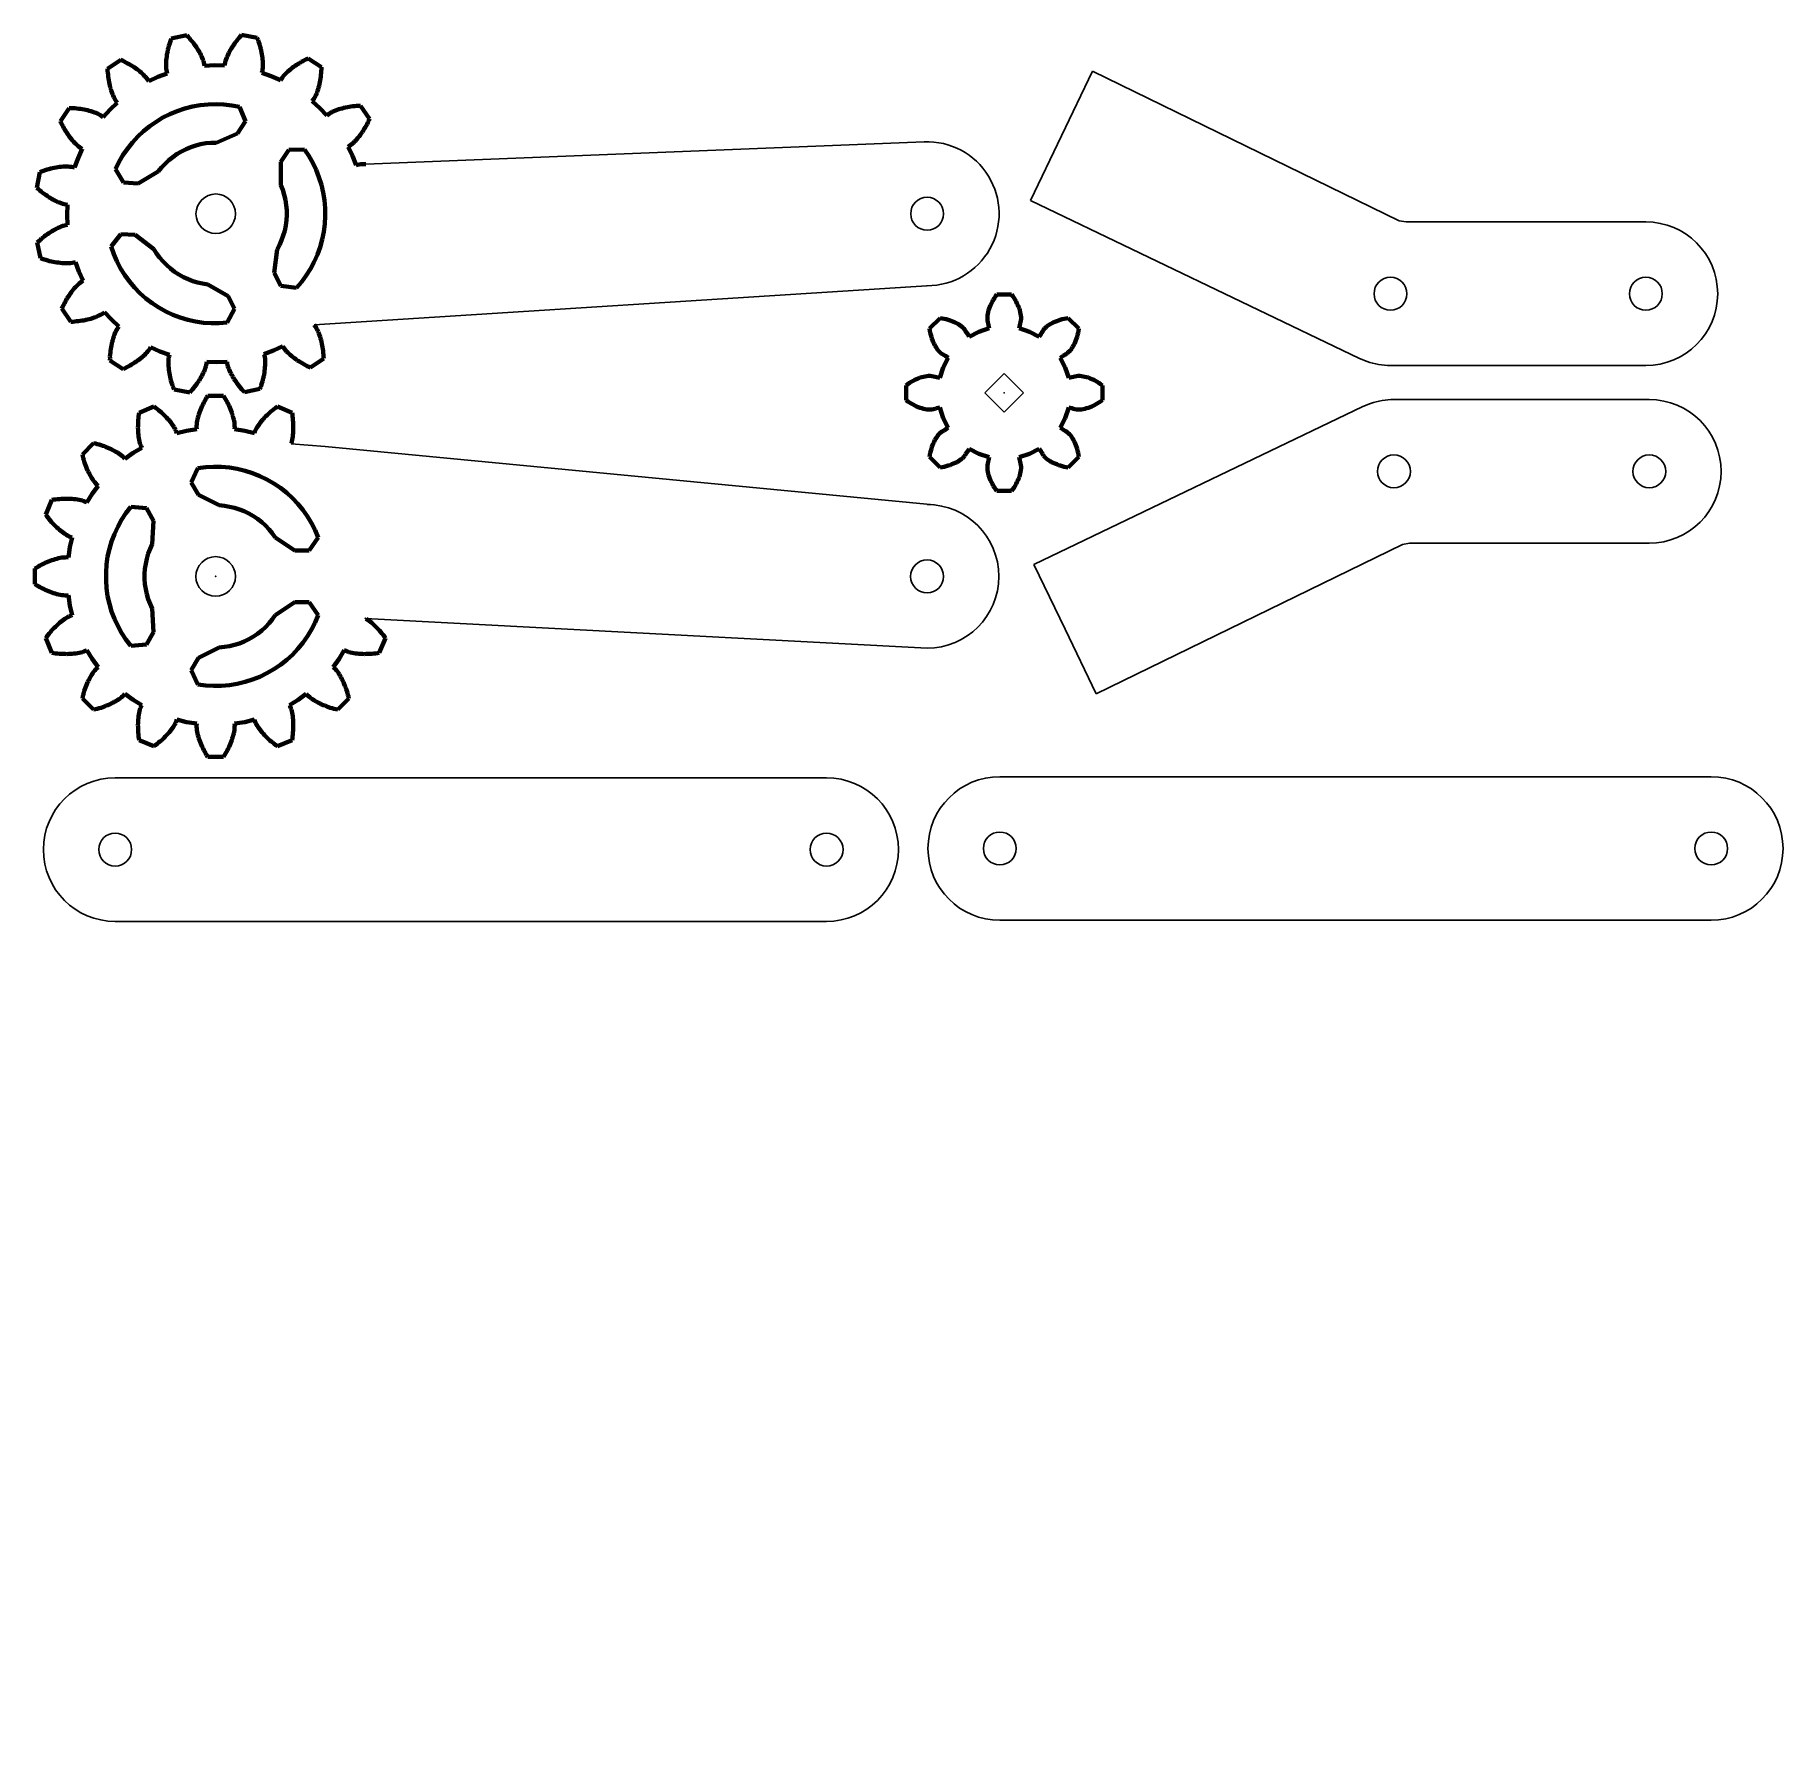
# Model space of a CAD drawing. Extents: x 25 to 268, y -91 to 145.
import ezdxf

# ---------------------------------------------------------------- set-up
doc = ezdxf.new("R2010")
doc.units = 0

msp = doc.modelspace()

# ---------------------------------------------------------------- linework, layer by layer
at = {"linetype": 'ByBlock'}
for p, q in [((167.76, 131.31), (172.08, 140.33)), ((172.08, 140.33), (214.75, 119.5)), ((70.88, 127.37), (148.63, 130.46)), ((167.76, 131.31), (163.43, 122.3)), ((163.43, 122.3), (209.22, 100.32)), ((215.72, 119.33), (214.75, 119.5)), ((249.11, 119.33), (215.72, 119.33)), ((63.67, 105), (149.67, 110.49)), ((209.22, 100.32), (210.29, 99.88)), ((159.75, 98.24), (157.05, 95.54)), ((162.47, 95.54), (159.75, 98.24)), ((249.11, 99.33), (213.55, 99.33)), ((157.05, 95.54), (159.75, 92.84)), ((159.7, 95.54), (159.79, 95.54)), ((159.75, 95.5), (159.75, 95.59)), ((159.75, 92.84), (162.47, 95.54)), ((163.91, 71.62), (209.71, 93.6)), ((209.71, 93.6), (210.78, 94.04)), ((249.59, 94.59), (214.03, 94.59)), ((60.46, 88.42), (60.5, 88.53)), ((65.21, 88.06), (60.46, 88.42)), ((65.21, 88.06), (149.98, 79.91)), ((172.57, 53.59), (215.23, 74.42)), ((216.21, 74.59), (215.23, 74.42)), ((249.59, 74.59), (216.21, 74.59)), ((168.24, 62.61), (163.91, 71.62)), ((70.81, 64.12), (70.92, 64.06)), ((149.02, 59.96), (70.81, 64.12)), ((168.24, 62.61), (172.57, 53.59)), ((35.97, 41.91), (135.03, 41.91)), ((159.15, 42.07), (258.21, 42.07)), ((135.03, 21.91), (35.97, 21.91)), ((258.21, 22.07), (159.15, 22.07))]:
    msp.add_line(p, q, dxfattribs=at)
at = {"color": 7, "lineweight": 211}
for points in [[(43.38, 143.59), (43.46, 143.84)], [(43.46, 143.84), (43.53, 144.09)], [(43.53, 144.09), (43.61, 144.34)], [(43.61, 144.34), (43.7, 144.62)], [(43.7, 144.62), (43.78, 144.87)], [(43.78, 144.87), (45.95, 145.32)], [(45.95, 145.32), (46.12, 145.12)], [(46.12, 145.12), (46.31, 144.9)], [(46.31, 144.9), (46.48, 144.71)], [(46.48, 144.71), (46.65, 144.5)], [(46.65, 144.5), (46.82, 144.31)], [(46.82, 144.31), (46.98, 144.1)], [(46.98, 144.1), (47.11, 143.9)], [(47.11, 143.9), (47.27, 143.68)], [(47.27, 143.68), (47.4, 143.47)], [(52.16, 143.51), (52.3, 143.72)], [(52.3, 143.72), (52.43, 143.93)], [(52.43, 143.93), (52.57, 144.14)], [(52.57, 144.14), (52.74, 144.36)], [(52.74, 144.36), (52.9, 144.55)], [(52.9, 144.55), (53.07, 144.77)], [(53.07, 144.77), (53.23, 144.96)], [(53.23, 144.96), (53.4, 145.18)], [(53.4, 145.18), (53.58, 145.37)], [(53.58, 145.37), (55.76, 144.95)], [(55.76, 144.95), (55.87, 144.7)], [(55.87, 144.7), (55.94, 144.44)], [(55.94, 144.44), (56.02, 144.2)], [(56.02, 144.2), (56.11, 143.94)], [(56.11, 143.94), (56.17, 143.69)], [(56.17, 143.69), (56.24, 143.44)], [(34.92, 140.64), (36.76, 141.88)], [(36.76, 141.88), (36.99, 141.79)], [(36.99, 141.79), (37.24, 141.65)], [(37.24, 141.65), (37.46, 141.54)], [(37.46, 141.54), (37.7, 141.41)], [(37.7, 141.41), (37.92, 141.29)], [(37.92, 141.29), (38.17, 141.16)], [(43.07, 141.38), (43.08, 141.62)], [(43.07, 141.15), (43.07, 141.38)], [(43.08, 141.86), (43.12, 142.09)], [(43.08, 141.62), (43.08, 141.86)], [(43.12, 142.09), (43.14, 142.35)], [(43.14, 142.35), (43.18, 142.59)], [(43.18, 142.59), (43.22, 142.84)], [(43.22, 142.84), (43.28, 143.1)], [(43.28, 143.1), (43.31, 143.34)], [(43.31, 143.34), (43.38, 143.59)], [(47.4, 143.47), (47.53, 143.26)], [(47.53, 143.26), (47.66, 143.04)], [(47.66, 143.04), (47.79, 142.83)], [(47.79, 142.83), (47.88, 142.61)], [(47.88, 142.61), (47.98, 142.4)], [(47.98, 142.4), (48.08, 142.18)], [(48.08, 142.18), (48.18, 141.97)], [(48.18, 141.97), (48.25, 141.75)], [(48.25, 141.75), (48.31, 141.53)], [(48.31, 141.53), (48.38, 141.31)], [(48.38, 141.31), (48.4, 141.07)], [(51.19, 141.1), (51.22, 141.32)], [(51.22, 141.32), (51.29, 141.55)], [(51.29, 141.55), (51.34, 141.78)], [(51.34, 141.78), (51.43, 142)], [(51.43, 142), (51.51, 142.21)], [(51.51, 142.21), (51.59, 142.43)], [(51.59, 142.43), (51.69, 142.66)], [(51.69, 142.66), (51.79, 142.86)], [(51.79, 142.86), (51.9, 143.08)], [(51.9, 143.08), (52.04, 143.29)], [(52.04, 143.29), (52.16, 143.51)], [(56.24, 143.44), (56.31, 143.18)], [(56.31, 143.18), (56.36, 142.94)], [(56.36, 142.94), (56.41, 142.7)], [(56.41, 142.7), (56.44, 142.43)], [(56.44, 142.43), (56.47, 142.21)], [(56.47, 142.21), (56.5, 141.98)], [(56.5, 141.98), (56.52, 141.73)], [(56.52, 141.73), (56.53, 141.48)], [(56.53, 141.24), (56.52, 141.01)], [(56.53, 141.48), (56.53, 141.24)], [(61.01, 141.05), (61.23, 141.2)], [(61.23, 141.2), (61.44, 141.34)], [(61.44, 141.34), (61.66, 141.46)], [(61.66, 141.46), (61.88, 141.61)], [(61.88, 141.61), (62.12, 141.73)], [(62.12, 141.73), (62.34, 141.85)], [(62.34, 141.85), (62.6, 141.98)], [(62.6, 141.98), (62.85, 142.09)], [(62.85, 142.09), (64.69, 140.88)], [(34.92, 140.36), (34.92, 140.64)], [(34.96, 140.1), (34.92, 140.36)], [(34.97, 139.85), (34.96, 140.1)], [(35, 139.57), (34.97, 139.85)], [(35.05, 139.32), (35, 139.57)], [(35.08, 139.06), (35.05, 139.32)], [(35.12, 138.79), (35.08, 139.06)], [(35.17, 138.56), (35.12, 138.79)], [(38.17, 141.16), (38.38, 141.02)], [(38.38, 141.02), (38.59, 140.88)], [(38.59, 140.88), (38.8, 140.75)], [(38.8, 140.75), (38.99, 140.59)], [(38.99, 140.59), (39.2, 140.45)], [(39.2, 140.45), (39.4, 140.29)], [(39.4, 140.29), (39.57, 140.15)], [(39.57, 140.15), (39.75, 139.98)], [(39.75, 139.98), (39.91, 139.81)], [(39.91, 139.81), (40.07, 139.64)], [(40.07, 139.64), (40.24, 139.48)], [(40.24, 139.48), (40.38, 139.29)], [(40.38, 139.29), (40.53, 139.1)], [(40.53, 139.1), (40.64, 138.91)], [(40.64, 138.91), (41.9, 139.52)], [(41.9, 139.52), (43.21, 140)], [(41.9, 139.52), (41.9, 139.52)], [(43.06, 140.91), (43.07, 141.15)], [(43.08, 140.68), (43.06, 140.91)], [(43.12, 140.46), (43.08, 140.68)], [(43.14, 140.22), (43.12, 140.46)], [(43.21, 140), (43.14, 140.22)], [(48.4, 141.07), (49.8, 141.15)], [(49.8, 141.15), (49.8, 141.15)], [(49.8, 141.15), (51.19, 141.1)], [(56.47, 140.32), (56.4, 140.1)], [(56.4, 140.1), (57.71, 139.63)], [(56.49, 140.55), (56.47, 140.32)], [(56.52, 140.77), (56.49, 140.55)], [(56.52, 141.01), (56.52, 140.77)], [(57.71, 139.63), (59, 139.05)], [(59, 139.05), (59.11, 139.25)], [(59.11, 139.25), (59.25, 139.43)], [(59.25, 139.43), (59.37, 139.61)], [(59.37, 139.61), (59.53, 139.8)], [(59.53, 139.8), (59.7, 139.97)], [(59.7, 139.97), (59.87, 140.13)], [(59.87, 140.13), (60.03, 140.29)], [(60.03, 140.29), (60.23, 140.46)], [(60.23, 140.46), (60.42, 140.6)], [(60.42, 140.6), (60.61, 140.77)], [(60.61, 140.77), (60.81, 140.92)], [(60.81, 140.92), (61.01, 141.05)], [(64.45, 138.79), (64.42, 138.55)], [(64.53, 139.03), (64.45, 138.79)], [(64.55, 139.3), (64.53, 139.03)], [(64.59, 139.54), (64.55, 139.3)], [(64.62, 139.81), (64.59, 139.54)], [(64.64, 140.07), (64.62, 139.81)], [(64.66, 140.32), (64.64, 140.07)], [(64.69, 140.6), (64.66, 140.32)], [(64.69, 140.88), (64.69, 140.6)], [(35.22, 138.31), (35.17, 138.56)], [(35.29, 138.06), (35.22, 138.31)], [(35.35, 137.84), (35.29, 138.06)], [(35.42, 137.61), (35.35, 137.84)], [(35.51, 137.38), (35.42, 137.61)], [(35.59, 137.14), (35.51, 137.38)], [(35.69, 136.92), (35.59, 137.14)], [(35.79, 136.71), (35.69, 136.92)], [(35.88, 136.5), (35.79, 136.71)], [(36, 136.3), (35.88, 136.5)], [(63.56, 136.33), (63.42, 136.15)], [(63.68, 136.52), (63.56, 136.33)], [(63.79, 136.71), (63.68, 136.52)], [(63.9, 136.94), (63.79, 136.71)], [(63.98, 137.16), (63.9, 136.94)], [(64.09, 137.35), (63.98, 137.16)], [(64.15, 137.59), (64.09, 137.35)], [(64.24, 137.82), (64.15, 137.59)], [(64.3, 138.05), (64.24, 137.82)], [(64.37, 138.3), (64.3, 138.05)], [(64.42, 138.55), (64.37, 138.3)], [(28.34, 133.35), (29.55, 135.19)], [(29.55, 135.19), (29.82, 135.19)], [(29.82, 135.19), (30.11, 135.18)], [(30.11, 135.18), (30.36, 135.16)], [(30.36, 135.16), (30.63, 135.14)], [(30.63, 135.14), (30.89, 135.09)], [(30.89, 135.09), (31.14, 135.07)], [(31.14, 135.07), (31.39, 135.02)], [(31.39, 135.02), (31.65, 134.97)], [(31.65, 134.97), (31.89, 134.93)], [(31.89, 134.93), (32.13, 134.87)], [(32.13, 134.87), (32.37, 134.79)], [(32.37, 134.79), (32.6, 134.74)], [(32.6, 134.74), (32.85, 134.66)], [(32.85, 134.66), (33.07, 134.58)], [(33.07, 134.58), (33.28, 134.5)], [(33.28, 134.5), (33.5, 134.41)], [(33.5, 134.41), (33.73, 134.3)], [(33.73, 134.3), (33.91, 134.18)], [(33.91, 134.18), (34.11, 134.07)], [(34.11, 134.07), (34.29, 133.93)], [(34.29, 133.93), (35.25, 134.98)], [(35.25, 134.98), (36.25, 135.93)], [(35.25, 134.98), (35.25, 134.98)], [(36.11, 136.11), (36, 136.3)], [(36.25, 135.93), (36.11, 136.11)], [(43.59, 134.34), (42.61, 133.85)], [(44.62, 134.77), (43.59, 134.34)], [(45.66, 135.13), (44.62, 134.77)], [(46.73, 135.39), (45.66, 135.13)], [(47.81, 135.58), (46.73, 135.39)], [(48.9, 135.7), (47.81, 135.58)], [(50.01, 135.75), (48.9, 135.7)], [(51.11, 135.68), (50.01, 135.75)], [(52.2, 135.56), (51.11, 135.68)], [(53.29, 135.35), (52.2, 135.56)], [(54.12, 133.35), (53.29, 135.35)], [(63.42, 136.15), (64.46, 135.19)], [(64.46, 135.19), (64.46, 135.19)], [(64.46, 135.19), (65.43, 134.17)], [(65.43, 134.17), (65.62, 134.31)], [(65.62, 134.31), (65.79, 134.44)], [(65.79, 134.44), (66.01, 134.54)], [(66.01, 134.54), (66.2, 134.65)], [(66.2, 134.65), (66.41, 134.75)], [(66.41, 134.75), (66.64, 134.83)], [(66.64, 134.83), (66.86, 134.93)], [(66.86, 134.93), (67.1, 135.02)], [(67.1, 135.02), (67.32, 135.08)], [(67.32, 135.08), (67.56, 135.13)], [(67.56, 135.13), (67.82, 135.2)], [(67.82, 135.2), (68.06, 135.26)], [(68.06, 135.26), (68.3, 135.3)], [(68.3, 135.3), (68.54, 135.36)], [(68.54, 135.36), (68.8, 135.39)], [(68.8, 135.39), (69.07, 135.43)], [(69.07, 135.43), (69.33, 135.46)], [(69.33, 135.46), (69.58, 135.48)], [(69.58, 135.48), (69.87, 135.5)], [(69.87, 135.5), (70.14, 135.51)], [(70.14, 135.51), (71.38, 133.67)], [(28.45, 133.1), (28.34, 133.35)], [(28.59, 132.86), (28.45, 133.1)], [(28.71, 132.63), (28.59, 132.86)], [(28.83, 132.4), (28.71, 132.63)], [(28.97, 132.16), (28.83, 132.4)], [(29.1, 131.96), (28.97, 132.16)], [(29.22, 131.72), (29.1, 131.96)], [(29.39, 131.53), (29.22, 131.72)], [(29.52, 131.32), (29.39, 131.53)], [(39.91, 131.97), (39.11, 131.21)], [(40.78, 132.66), (39.91, 131.97)], [(41.68, 133.29), (40.78, 132.66)], [(42.61, 133.85), (41.68, 133.29)], [(50.01, 130.36), (53.01, 131.65)], [(53.01, 131.65), (54.12, 133.35)], [(70.23, 131.64), (70.09, 131.43)], [(70.39, 131.83), (70.23, 131.64)], [(70.5, 132.06), (70.39, 131.83)], [(70.64, 132.27), (70.5, 132.06)], [(70.79, 132.5), (70.64, 132.27)], [(70.92, 132.72), (70.79, 132.5)], [(71.04, 132.96), (70.92, 132.72)], [(71.16, 133.18), (71.04, 132.96)], [(71.27, 133.45), (71.16, 133.18)], [(71.38, 133.67), (71.27, 133.45)], [(29.66, 131.11), (29.52, 131.32)], [(29.82, 130.91), (29.66, 131.11)], [(29.97, 130.73), (29.82, 130.91)], [(30.15, 130.55), (29.97, 130.73)], [(30.3, 130.36), (30.15, 130.55)], [(30.47, 130.22), (30.3, 130.36)], [(30.63, 130.05), (30.47, 130.22)], [(30.83, 129.89), (30.63, 130.05)], [(30.81, 128.22), (31.39, 129.52)], [(31, 129.75), (30.83, 129.89)], [(31.19, 129.62), (31, 129.75)], [(31.39, 129.52), (31.19, 129.62)], [(37.67, 129.52), (37.05, 128.61)], [(38.36, 130.39), (37.67, 129.52)], [(39.11, 131.21), (38.36, 130.39)], [(44.58, 128.79), (45.2, 129.15)], [(45.2, 129.15), (45.84, 129.48)], [(45.84, 129.48), (46.49, 129.74)], [(46.49, 129.74), (47.18, 129.97)], [(47.18, 129.97), (47.87, 130.15)], [(47.87, 130.15), (48.58, 130.29)], [(48.58, 130.29), (49.29, 130.36)], [(49.29, 130.36), (50.01, 130.36)], [(60.14, 129.39), (59.02, 127.7)], [(62.31, 129.42), (60.14, 129.39)], [(62.92, 128.52), (62.31, 129.42)], [(68.59, 129.91), (68.39, 129.8)], [(68.39, 129.8), (69, 128.54)], [(68.8, 130.05), (68.59, 129.91)], [(68.96, 130.2), (68.8, 130.05)], [(69.15, 130.36), (68.96, 130.2)], [(69.31, 130.51), (69.15, 130.36)], [(69.48, 130.68), (69.31, 130.51)], [(69.64, 130.87), (69.48, 130.68)], [(69.78, 131.04), (69.64, 130.87)], [(69.94, 131.23), (69.78, 131.04)], [(70.09, 131.43), (69.94, 131.23)], [(26.23, 126.54), (26.49, 126.61)], [(26.49, 126.61), (26.75, 126.68)], [(26.75, 126.68), (27, 126.76)], [(27, 126.76), (27.24, 126.8)], [(27.24, 126.8), (27.48, 126.86)], [(27.48, 126.86), (27.73, 126.9)], [(27.73, 126.9), (27.99, 126.94)], [(27.99, 126.94), (28.23, 126.99)], [(28.23, 126.99), (28.46, 127.02)], [(28.46, 127.02), (28.71, 127.03)], [(28.71, 127.03), (28.95, 127.03)], [(28.95, 127.03), (29.2, 127.05)], [(29.2, 127.05), (29.43, 127.04)], [(29.43, 127.04), (29.65, 127.01)], [(29.65, 127.01), (29.89, 127.01)], [(29.89, 127.01), (30.1, 126.96)], [(30.1, 126.96), (30.32, 126.9)], [(30.32, 126.9), (30.81, 128.22)], [(30.81, 128.22), (30.81, 128.22)], [(36.5, 127.66), (36.02, 126.69)], [(36.02, 126.69), (37.15, 124.81)], [(37.05, 128.61), (36.5, 127.66)], [(41.97, 126.33), (42.44, 126.9)], [(42.44, 126.9), (42.93, 127.42)], [(42.93, 127.42), (43.44, 127.92)], [(43.44, 127.92), (44, 128.36)], [(44, 128.36), (44.58, 128.79)], [(59.02, 127.7), (59.03, 124.43)], [(63.48, 127.56), (62.92, 128.52)], [(63.95, 126.59), (63.48, 127.56)], [(64.35, 125.55), (63.95, 126.59)], [(69, 128.54), (69, 128.54)], [(69, 128.54), (69.51, 127.21)], [(69.51, 127.21), (69.73, 127.28)], [(69.73, 127.28), (69.94, 127.32)], [(69.94, 127.32), (70.16, 127.35)], [(70.16, 127.35), (70.41, 127.37)], [(70.41, 127.37), (70.63, 127.37)], [(70.63, 127.37), (70.87, 127.37)], [(25.06, 124.08), (25.48, 126.26)], [(25.48, 126.26), (25.72, 126.36)], [(25.72, 126.36), (26, 126.46)], [(26, 126.46), (26.23, 126.54)], [(37.15, 124.81), (39.16, 124.69)], [(39.16, 124.69), (41.97, 126.33)], [(59.03, 124.43), (59.3, 123.78)], [(64.69, 124.49), (64.35, 125.55)], [(64.95, 123.42), (64.69, 124.49)], [(25.25, 123.92), (25.06, 124.08)], [(25.46, 123.72), (25.25, 123.92)], [(25.66, 123.57), (25.46, 123.72)], [(25.87, 123.4), (25.66, 123.57)], [(26.06, 123.24), (25.87, 123.4)], [(26.3, 123.09), (26.06, 123.24)], [(26.51, 122.95), (26.3, 123.09)], [(26.7, 122.79), (26.51, 122.95)], [(26.93, 122.68), (26.7, 122.79)], [(27.13, 122.54), (26.93, 122.68)], [(27.35, 122.42), (27.13, 122.54)], [(27.58, 122.31), (27.35, 122.42)], [(27.77, 122.2), (27.58, 122.31)], [(28, 122.09), (27.77, 122.2)], [(28.22, 122.01), (28, 122.09)], [(28.43, 121.93), (28.22, 122.01)], [(28.66, 121.86), (28.43, 121.93)], [(28.87, 121.78), (28.66, 121.86)], [(29.12, 121.74), (28.87, 121.78)], [(29.34, 121.71), (29.12, 121.74)], [(29.28, 120.31), (29.34, 121.71)], [(59.3, 123.78), (59.51, 123.1)], [(59.51, 123.1), (59.67, 122.4)], [(59.67, 122.4), (59.8, 121.68)], [(65.12, 122.35), (64.95, 123.42)], [(65.22, 121.23), (65.12, 122.35)], [(29.35, 118.9), (29.28, 120.31)], [(29.28, 120.31), (29.28, 120.31)], [(59.83, 119.55), (59.72, 118.84)], [(59.8, 121.68), (59.85, 120.97)], [(59.86, 120.27), (59.83, 119.55)], [(59.85, 120.97), (59.86, 120.27)], [(65.16, 119.04), (65.22, 120.13)], [(65.22, 120.13), (65.22, 121.23)], [(25.52, 116.8), (25.73, 117)], [(25.73, 117), (25.94, 117.16)], [(25.94, 117.16), (26.13, 117.33)], [(26.13, 117.33), (26.32, 117.47)], [(26.32, 117.47), (26.54, 117.63)], [(26.54, 117.63), (26.75, 117.77)], [(26.75, 117.77), (26.97, 117.92)], [(26.97, 117.92), (27.18, 118.05)], [(27.18, 118.05), (27.4, 118.18)], [(27.4, 118.18), (27.6, 118.29)], [(27.6, 118.29), (27.83, 118.4)], [(27.83, 118.4), (28.04, 118.5)], [(28.04, 118.5), (28.25, 118.6)], [(28.25, 118.6), (28.45, 118.68)], [(28.45, 118.68), (28.69, 118.77)], [(28.69, 118.77), (28.91, 118.83)], [(28.91, 118.83), (29.11, 118.87)], [(29.11, 118.87), (29.35, 118.9)], [(36.74, 117.63), (35.4, 115.91)], [(38.75, 117.51), (36.74, 117.63)], [(41.35, 115.55), (38.75, 117.51)], [(59.38, 117.45), (59.14, 116.77)], [(59.58, 118.11), (59.38, 117.45)], [(59.72, 118.84), (59.58, 118.11)], [(64.5, 115.82), (64.81, 116.87)], [(64.81, 116.87), (65.04, 117.94)], [(65.04, 117.94), (65.16, 119.04)], [(25.11, 116.45), (25.32, 116.64)], [(25.57, 114.29), (25.11, 116.45)], [(25.32, 116.64), (25.52, 116.8)], [(35.4, 115.91), (35.76, 114.86)], [(35.76, 114.86), (36.2, 113.85)], [(41.73, 114.95), (41.35, 115.55)], [(42.16, 114.36), (41.73, 114.95)], [(58.51, 115.47), (58.13, 112.23)], [(58.87, 116.11), (58.51, 115.47)], [(59.14, 116.77), (58.87, 116.11)], [(63.68, 113.75), (64.12, 114.78)], [(64.12, 114.78), (64.5, 115.82)], [(25.81, 114.2), (25.57, 114.29)], [(26.08, 114.1), (25.81, 114.2)], [(26.33, 114.03), (26.08, 114.1)], [(26.58, 113.95), (26.33, 114.03)], [(26.83, 113.88), (26.58, 113.95)], [(27.1, 113.83), (26.83, 113.88)], [(27.33, 113.79), (27.1, 113.83)], [(27.58, 113.71), (27.33, 113.79)], [(27.83, 113.67), (27.58, 113.71)], [(28.08, 113.66), (27.83, 113.67)], [(28.33, 113.62), (28.08, 113.66)], [(28.58, 113.6), (28.33, 113.62)], [(28.8, 113.57), (28.58, 113.6)], [(29.04, 113.57), (28.8, 113.57)], [(29.29, 113.58), (29.04, 113.57)], [(29.52, 113.57), (29.29, 113.58)], [(29.76, 113.6), (29.52, 113.57)], [(29.98, 113.63), (29.76, 113.6)], [(30.21, 113.66), (29.98, 113.63)], [(30.44, 113.73), (30.21, 113.66)], [(30.92, 112.42), (30.44, 113.73)], [(31.51, 111.13), (30.92, 112.42)], [(30.92, 112.42), (30.92, 112.42)], [(36.2, 113.85), (36.71, 112.86)], [(36.71, 112.86), (37.3, 111.93)], [(42.64, 113.81), (42.16, 114.36)], [(43.14, 113.3), (42.64, 113.81)], [(43.67, 112.83), (43.14, 113.3)], [(44.22, 112.39), (43.67, 112.83)], [(44.82, 112), (44.22, 112.39)], [(45.47, 111.65), (44.82, 112)], [(58.13, 112.23), (59.03, 110.44)], [(62.56, 111.86), (63.16, 112.78)], [(63.16, 112.78), (63.68, 113.75)], [(29.85, 109.51), (29.98, 109.72)], [(29.98, 109.72), (30.13, 109.89)], [(30.13, 109.89), (30.28, 110.08)], [(30.28, 110.08), (30.45, 110.25)], [(30.45, 110.25), (30.63, 110.43)], [(30.63, 110.43), (30.79, 110.59)], [(30.79, 110.59), (30.96, 110.75)], [(30.96, 110.75), (31.15, 110.89)], [(31.15, 110.89), (31.32, 111.02)], [(31.32, 111.02), (31.51, 111.13)], [(37.3, 111.93), (37.94, 111.03)], [(37.94, 111.03), (38.66, 110.21)], [(38.66, 110.21), (39.41, 109.41)], [(46.11, 111.35), (45.47, 111.65)], [(46.78, 111.09), (46.11, 111.35)], [(47.45, 110.89), (46.78, 111.09)], [(48.15, 110.73), (47.45, 110.89)], [(48.86, 110.62), (48.15, 110.73)], [(51.7, 108.99), (48.86, 110.62)], [(59.03, 110.44), (61.2, 110.15)], [(61.2, 110.15), (61.91, 110.96)], [(61.91, 110.96), (62.56, 111.86)], [(28.54, 107.25), (28.65, 107.51)], [(29.79, 105.42), (28.54, 107.25)], [(28.65, 107.51), (28.77, 107.73)], [(28.77, 107.73), (28.9, 107.98)], [(28.9, 107.98), (29.02, 108.2)], [(29.02, 108.2), (29.14, 108.44)], [(29.14, 108.44), (29.26, 108.66)], [(29.26, 108.66), (29.42, 108.89)], [(29.42, 108.89), (29.55, 109.1)], [(29.55, 109.1), (29.69, 109.31)], [(29.69, 109.31), (29.85, 109.51)], [(39.41, 109.41), (40.25, 108.68)], [(40.25, 108.68), (41.13, 108.02)], [(41.13, 108.02), (42.05, 107.42)], [(42.05, 107.42), (43.01, 106.87)], [(51.55, 105.3), (52.6, 107.21)], [(52.6, 107.21), (51.7, 108.99)], [(157.59, 107.02), (157.67, 107.27)], [(157.67, 107.27), (157.77, 107.52)], [(157.77, 107.52), (157.87, 107.74)], [(157.87, 107.74), (157.99, 107.99)], [(157.99, 107.99), (158.12, 108.24)], [(158.12, 108.24), (158.24, 108.49)], [(158.24, 108.49), (158.39, 108.72)], [(158.39, 108.72), (158.54, 108.97)], [(158.54, 108.97), (158.72, 109.22)], [(158.72, 109.22), (160.79, 109.22)], [(160.79, 109.22), (160.97, 108.97)], [(160.97, 108.97), (161.14, 108.72)], [(161.14, 108.72), (161.29, 108.49)], [(161.29, 108.49), (161.42, 108.24)], [(161.42, 108.24), (161.54, 107.99)], [(161.54, 107.99), (161.67, 107.74)], [(161.67, 107.74), (161.77, 107.52)], [(161.77, 107.52), (161.87, 107.27)], [(161.87, 107.27), (161.94, 107.02)], [(30.08, 105.43), (29.79, 105.42)], [(30.33, 105.45), (30.08, 105.43)], [(30.59, 105.49), (30.33, 105.45)], [(30.86, 105.5), (30.59, 105.49)], [(31.1, 105.54), (30.86, 105.5)], [(31.37, 105.58), (31.1, 105.54)], [(31.63, 105.61), (31.37, 105.58)], [(31.87, 105.67), (31.63, 105.61)], [(32.13, 105.74), (31.87, 105.67)], [(32.36, 105.79), (32.13, 105.74)], [(32.59, 105.85), (32.36, 105.79)], [(32.82, 105.94), (32.59, 105.85)], [(33.06, 106.02), (32.82, 105.94)], [(33.28, 106.08), (33.06, 106.02)], [(33.5, 106.18), (33.28, 106.08)], [(33.71, 106.28), (33.5, 106.18)], [(33.92, 106.38), (33.71, 106.28)], [(34.12, 106.49), (33.92, 106.38)], [(34.33, 106.63), (34.12, 106.49)], [(34.5, 106.75), (34.33, 106.63)], [(35.44, 105.74), (34.5, 106.75)], [(36.49, 104.78), (35.44, 105.74)], [(35.44, 105.74), (35.44, 105.74)], [(36.35, 104.6), (36.49, 104.78)], [(43.01, 106.87), (43.99, 106.4)], [(43.99, 106.4), (45.02, 106.02)], [(45.02, 106.02), (46.09, 105.68)], [(46.09, 105.68), (47.16, 105.46)], [(47.16, 105.46), (48.25, 105.28)], [(48.25, 105.28), (49.34, 105.22)], [(49.34, 105.22), (50.45, 105.21)], [(50.45, 105.21), (51.55, 105.3)], [(63.67, 105), (63.8, 104.82)], [(63.8, 104.82), (63.95, 104.63)], [(149.37, 104.47), (150.84, 105.94)], [(150.84, 105.94), (151.12, 105.89)], [(151.12, 105.89), (151.42, 105.84)], [(151.42, 105.84), (151.69, 105.77)], [(151.69, 105.77), (151.94, 105.69)], [(151.94, 105.69), (152.22, 105.62)], [(152.22, 105.62), (152.47, 105.52)], [(152.47, 105.52), (152.72, 105.42)], [(152.72, 105.42), (152.94, 105.32)], [(152.94, 105.32), (153.19, 105.19)], [(153.19, 105.19), (153.39, 105.07)], [(153.39, 105.07), (153.59, 104.94)], [(153.59, 104.94), (153.79, 104.79)], [(153.79, 104.79), (153.99, 104.64)], [(157.42, 106.07), (157.44, 106.29)], [(157.42, 105.84), (157.42, 106.07)], [(157.44, 105.62), (157.42, 105.84)], [(157.44, 106.29), (157.47, 106.54)], [(157.49, 105.39), (157.44, 105.62)], [(157.47, 106.54), (157.52, 106.77)], [(157.54, 105.17), (157.49, 105.39)], [(157.52, 106.77), (157.59, 107.02)], [(157.59, 104.94), (157.54, 105.17)], [(157.64, 104.74), (157.59, 104.94)], [(157.69, 104.52), (157.64, 104.74)], [(161.89, 104.74), (161.84, 104.52)], [(161.94, 104.94), (161.89, 104.74)], [(161.94, 107.02), (161.99, 106.77)], [(161.99, 105.17), (161.94, 104.94)], [(161.99, 106.77), (162.04, 106.54)], [(162.04, 105.39), (161.99, 105.17)], [(162.04, 106.54), (162.09, 106.29)], [(162.09, 105.62), (162.04, 105.39)], [(162.09, 106.29), (162.12, 106.07)], [(162.12, 105.84), (162.09, 105.62)], [(162.12, 106.07), (162.12, 105.84)], [(165.54, 104.64), (165.72, 104.79)], [(165.72, 104.79), (165.92, 104.94)], [(165.92, 104.94), (166.14, 105.07)], [(166.14, 105.07), (166.34, 105.19)], [(166.34, 105.19), (166.57, 105.32)], [(166.57, 105.32), (166.82, 105.42)], [(166.82, 105.42), (167.07, 105.52)], [(167.07, 105.52), (167.32, 105.62)], [(167.32, 105.62), (167.57, 105.69)], [(167.57, 105.69), (167.84, 105.77)], [(167.84, 105.77), (168.12, 105.84)], [(168.12, 105.84), (168.39, 105.89)], [(168.39, 105.89), (168.69, 105.94)], [(168.69, 105.94), (170.17, 104.47)], [(35.45, 102.14), (35.5, 102.41)], [(35.5, 102.41), (35.56, 102.64)], [(35.56, 102.64), (35.63, 102.87)], [(35.63, 102.87), (35.7, 103.12)], [(35.7, 103.12), (35.76, 103.35)], [(35.76, 103.35), (35.84, 103.56)], [(35.84, 103.56), (35.94, 103.8)], [(35.94, 103.8), (36.02, 104.02)], [(36.02, 104.02), (36.12, 104.22)], [(36.12, 104.22), (36.25, 104.41)], [(36.25, 104.41), (36.35, 104.6)], [(63.95, 104.63), (64.05, 104.42)], [(64.05, 104.42), (64.16, 104.22)], [(64.16, 104.22), (64.26, 104.01)], [(64.26, 104.01), (64.34, 103.78)], [(64.34, 103.78), (64.41, 103.58)], [(64.41, 103.58), (64.5, 103.34)], [(64.5, 103.34), (64.58, 103.1)], [(64.58, 103.1), (64.64, 102.86)], [(64.64, 102.86), (64.68, 102.62)], [(64.68, 102.62), (64.76, 102.37)], [(64.76, 102.37), (64.81, 102.12)], [(149.42, 104.17), (149.37, 104.47)], [(149.47, 103.89), (149.42, 104.17)], [(149.54, 103.62), (149.47, 103.89)], [(149.62, 103.34), (149.54, 103.62)], [(149.69, 103.09), (149.62, 103.34)], [(149.79, 102.84), (149.69, 103.09)], [(149.89, 102.59), (149.79, 102.84)], [(149.99, 102.34), (149.89, 102.59)], [(150.12, 102.12), (149.99, 102.34)], [(153.99, 104.64), (154.14, 104.47)], [(154.14, 104.47), (154.29, 104.29)], [(154.29, 104.29), (154.39, 104.12)], [(154.39, 104.12), (154.52, 103.92)], [(154.52, 103.92), (154.64, 103.72)], [(154.64, 103.72), (154.77, 103.54)], [(154.77, 103.54), (154.87, 103.34)], [(154.87, 103.34), (156.24, 104.04)], [(156.24, 104.04), (157.69, 104.52)], [(156.24, 104.04), (156.24, 104.04)], [(161.84, 104.52), (163.29, 104.04)], [(163.29, 104.04), (163.29, 104.04)], [(163.29, 104.04), (164.64, 103.34)], [(164.64, 103.34), (164.77, 103.54)], [(164.77, 103.54), (164.89, 103.72)], [(164.89, 103.72), (165.02, 103.92)], [(165.02, 103.92), (165.12, 104.12)], [(165.12, 104.12), (165.24, 104.29)], [(165.24, 104.29), (165.39, 104.47)], [(165.39, 104.47), (165.54, 104.64)], [(169.54, 102.34), (169.42, 102.12)], [(169.64, 102.59), (169.54, 102.34)], [(169.74, 102.84), (169.64, 102.59)], [(169.84, 103.09), (169.74, 102.84)], [(169.92, 103.34), (169.84, 103.09)], [(169.99, 103.62), (169.92, 103.34)], [(170.07, 103.89), (169.99, 103.62)], [(170.12, 104.17), (170.07, 103.89)], [(170.17, 104.47), (170.12, 104.17)], [(35.24, 100.6), (35.27, 100.86)], [(35.25, 100.34), (35.24, 100.6)], [(35.24, 100.05), (35.25, 100.34)], [(37.07, 98.84), (35.24, 100.05)], [(35.27, 100.86), (35.3, 101.14)], [(35.3, 101.14), (35.33, 101.38)], [(35.33, 101.38), (35.36, 101.64)], [(35.36, 101.64), (35.41, 101.9)], [(35.41, 101.9), (35.45, 102.14)], [(38.89, 99.88), (38.72, 99.74)], [(39.12, 100.03), (38.89, 99.88)], [(39.33, 100.17), (39.12, 100.03)], [(39.51, 100.31), (39.33, 100.17)], [(39.71, 100.48), (39.51, 100.31)], [(39.88, 100.65), (39.71, 100.48)], [(40.06, 100.79), (39.88, 100.65)], [(40.22, 100.99), (40.06, 100.79)], [(40.39, 101.15), (40.22, 100.99)], [(40.53, 101.32), (40.39, 101.15)], [(40.68, 101.5), (40.53, 101.32)], [(40.8, 101.68), (40.68, 101.5)], [(40.91, 101.89), (40.8, 101.68)], [(42.2, 101.3), (40.91, 101.89)], [(43.52, 100.82), (42.2, 101.3)], [(42.2, 101.3), (42.2, 101.3)], [(43.38, 99.92), (43.41, 100.14)], [(43.38, 99.69), (43.38, 99.92)], [(43.41, 100.38), (43.48, 100.61)], [(43.41, 100.14), (43.41, 100.38)], [(43.48, 100.61), (43.52, 100.82)], [(48.71, 99.83), (48.68, 99.61)], [(50.13, 99.8), (48.71, 99.83)], [(51.54, 99.86), (50.13, 99.8)], [(50.13, 99.8), (50.13, 99.8)], [(51.57, 99.63), (51.54, 99.86)], [(58.02, 101.44), (56.69, 100.93)], [(56.69, 100.93), (56.76, 100.71)], [(56.76, 100.71), (56.8, 100.5)], [(56.8, 100.5), (56.84, 100.27)], [(56.84, 100.27), (56.85, 100.02)], [(56.85, 100.02), (56.85, 99.81)], [(56.85, 99.81), (56.87, 99.56)], [(59.3, 102.03), (58.02, 101.44)], [(58.02, 101.44), (58.02, 101.44)], [(59.42, 101.83), (59.3, 102.03)], [(59.53, 101.64), (59.42, 101.83)], [(59.69, 101.48), (59.53, 101.64)], [(59.84, 101.29), (59.69, 101.48)], [(60, 101.13), (59.84, 101.29)], [(60.18, 100.95), (60, 101.13)], [(60.35, 100.8), (60.18, 100.95)], [(60.55, 100.65), (60.35, 100.8)], [(60.72, 100.5), (60.55, 100.65)], [(60.92, 100.35), (60.72, 100.5)], [(61.13, 100.21), (60.92, 100.35)], [(61.32, 100.05), (61.13, 100.21)], [(61.54, 99.93), (61.32, 100.05)], [(61.78, 99.78), (61.54, 99.93)], [(65.01, 100.29), (63.17, 99.04)], [(64.81, 102.12), (64.86, 101.88)], [(64.86, 101.88), (64.9, 101.62)], [(64.9, 101.62), (64.93, 101.36)], [(64.93, 101.36), (64.95, 101.11)], [(64.95, 101.11), (64.99, 100.84)], [(64.99, 100.84), (64.99, 100.57)], [(64.99, 100.57), (65.01, 100.29)], [(150.24, 101.92), (150.12, 102.12)], [(150.37, 101.69), (150.24, 101.92)], [(150.52, 101.49), (150.37, 101.69)], [(150.67, 101.32), (150.52, 101.49)], [(150.82, 101.17), (150.67, 101.32)], [(150.99, 101.02), (150.82, 101.17)], [(151.19, 100.89), (150.99, 101.02)], [(151.39, 100.79), (151.19, 100.89)], [(151.27, 99.07), (151.97, 100.42)], [(151.57, 100.67), (151.39, 100.79)], [(151.77, 100.54), (151.57, 100.67)], [(151.97, 100.42), (151.77, 100.54)], [(167.77, 100.54), (167.57, 100.42)], [(167.57, 100.42), (168.27, 99.07)], [(167.94, 100.67), (167.77, 100.54)], [(168.14, 100.79), (167.94, 100.67)], [(168.34, 100.89), (168.14, 100.79)], [(168.52, 101.02), (168.34, 100.89)], [(168.69, 101.17), (168.52, 101.02)], [(168.87, 101.32), (168.69, 101.17)], [(169.02, 101.49), (168.87, 101.32)], [(169.17, 101.69), (169.02, 101.49)], [(169.29, 101.92), (169.17, 101.69)], [(169.42, 102.12), (169.29, 101.92)], [(37.34, 98.97), (37.07, 98.84)], [(37.57, 99.08), (37.34, 98.97)], [(37.79, 99.2), (37.57, 99.08)], [(38.04, 99.34), (37.79, 99.2)], [(38.26, 99.46), (38.04, 99.34)], [(38.47, 99.6), (38.26, 99.46)], [(38.72, 99.74), (38.47, 99.6)], [(43.39, 99.44), (43.38, 99.69)], [(43.41, 99.23), (43.39, 99.44)], [(43.42, 98.98), (43.41, 99.23)], [(43.44, 98.73), (43.42, 98.98)], [(43.48, 98.48), (43.44, 98.73)], [(43.54, 98.24), (43.48, 98.48)], [(43.57, 97.98), (43.54, 98.24)], [(43.62, 97.73), (43.57, 97.98)], [(43.67, 97.5), (43.62, 97.73)], [(43.74, 97.24), (43.67, 97.5)], [(47.76, 97.44), (47.65, 97.22)], [(47.9, 97.65), (47.76, 97.44)], [(48.02, 97.87), (47.9, 97.65)], [(48.11, 98.07), (48.02, 97.87)], [(48.24, 98.29), (48.11, 98.07)], [(48.34, 98.5), (48.24, 98.29)], [(48.43, 98.74), (48.34, 98.5)], [(48.51, 98.95), (48.43, 98.74)], [(48.58, 99.18), (48.51, 98.95)], [(48.66, 99.39), (48.58, 99.18)], [(48.68, 99.61), (48.66, 99.39)], [(51.61, 99.42), (51.57, 99.63)], [(51.67, 99.2), (51.61, 99.42)], [(51.76, 98.97), (51.67, 99.2)], [(51.84, 98.77), (51.76, 98.97)], [(51.93, 98.53), (51.84, 98.77)], [(52.02, 98.32), (51.93, 98.53)], [(52.15, 98.11), (52.02, 98.32)], [(52.25, 97.9), (52.15, 98.11)], [(52.39, 97.69), (52.25, 97.9)], [(52.5, 97.46), (52.39, 97.69)], [(52.66, 97.24), (52.5, 97.46)], [(56.59, 97.59), (56.55, 97.35)], [(56.65, 97.85), (56.59, 97.59)], [(56.71, 98.08), (56.65, 97.85)], [(56.77, 98.35), (56.71, 98.08)], [(56.78, 98.6), (56.77, 98.35)], [(56.82, 98.85), (56.78, 98.6)], [(56.83, 99.08), (56.82, 98.85)], [(56.87, 99.32), (56.83, 99.08)], [(56.87, 99.56), (56.87, 99.32)], [(61.99, 99.64), (61.78, 99.78)], [(62.22, 99.51), (61.99, 99.64)], [(62.45, 99.4), (62.22, 99.51)], [(62.69, 99.26), (62.45, 99.4)], [(62.93, 99.17), (62.69, 99.26)], [(63.17, 99.04), (62.93, 99.17)], [(147.32, 97.32), (147.54, 97.44)], [(147.54, 97.44), (147.79, 97.54)], [(147.79, 97.54), (148.04, 97.64)], [(148.04, 97.64), (148.29, 97.72)], [(148.29, 97.72), (148.52, 97.77)], [(148.52, 97.77), (148.77, 97.82)], [(148.77, 97.82), (148.99, 97.87)], [(148.99, 97.87), (149.24, 97.89)], [(149.24, 97.89), (149.47, 97.89)], [(149.47, 97.89), (149.69, 97.87)], [(149.69, 97.87), (149.92, 97.82)], [(149.92, 97.82), (150.14, 97.77)], [(150.14, 97.77), (150.34, 97.72)], [(150.34, 97.72), (150.57, 97.67)], [(150.57, 97.67), (150.79, 97.62)], [(150.79, 97.62), (151.27, 99.07)], [(151.27, 99.07), (151.27, 99.07)], [(168.27, 99.07), (168.74, 97.62)], [(168.74, 97.62), (168.97, 97.67)], [(168.97, 97.67), (169.17, 97.72)], [(169.17, 97.72), (169.39, 97.77)], [(169.39, 97.77), (169.62, 97.82)], [(169.62, 97.82), (169.84, 97.87)], [(169.84, 97.87), (170.07, 97.89)], [(170.07, 97.89), (170.29, 97.89)], [(170.29, 97.89), (170.52, 97.87)], [(170.52, 97.87), (170.77, 97.82)], [(170.77, 97.82), (170.99, 97.77)], [(170.99, 97.77), (171.24, 97.72)], [(171.24, 97.72), (171.49, 97.64)], [(171.49, 97.64), (171.74, 97.54)], [(171.74, 97.54), (171.97, 97.44)], [(171.97, 97.44), (172.22, 97.32)], [(43.81, 96.98), (43.74, 97.24)], [(43.9, 96.75), (43.81, 96.98)], [(43.97, 96.49), (43.9, 96.75)], [(44.08, 96.24), (43.97, 96.49)], [(44.17, 95.97), (44.08, 96.24)], [(46.35, 95.56), (44.17, 95.97)], [(46.52, 95.77), (46.35, 95.56)], [(46.7, 95.95), (46.52, 95.77)], [(46.87, 96.17), (46.7, 95.95)], [(47.03, 96.37), (46.87, 96.17)], [(47.2, 96.58), (47.03, 96.37)], [(47.33, 96.79), (47.2, 96.58)], [(47.49, 97.02), (47.33, 96.79)], [(47.65, 97.22), (47.49, 97.02)], [(48.7, 94.88), (48.85, 95.11)], [(48.85, 95.11), (51.05, 95.11)], [(51.05, 95.11), (51.2, 94.88)], [(52.81, 97.06), (52.66, 97.24)], [(52.96, 96.84), (52.81, 97.06)], [(53.09, 96.63), (52.96, 96.84)], [(53.26, 96.43), (53.09, 96.63)], [(53.43, 96.23), (53.26, 96.43)], [(53.62, 96.01), (53.43, 96.23)], [(53.79, 95.82), (53.62, 96.01)], [(53.99, 95.63), (53.79, 95.82)], [(56.13, 96.07), (53.99, 95.63)], [(56.24, 96.32), (56.13, 96.07)], [(56.32, 96.57), (56.24, 96.32)], [(56.41, 96.85), (56.32, 96.57)], [(56.48, 97.1), (56.41, 96.85)], [(56.55, 97.35), (56.48, 97.1)], [(146.09, 96.57), (146.34, 96.74)], [(146.09, 94.49), (146.09, 96.57)], [(146.34, 96.74), (146.57, 96.92)], [(146.57, 96.92), (146.82, 97.07)], [(146.82, 97.07), (147.07, 97.19)], [(147.07, 97.19), (147.32, 97.32)], [(162.47, 95.54), (162.47, 95.54)], [(172.22, 97.32), (172.47, 97.19)], [(172.47, 97.19), (172.72, 97.07)], [(172.72, 97.07), (172.94, 96.92)], [(172.94, 96.92), (173.19, 96.74)], [(173.19, 96.74), (173.44, 96.57)], [(173.44, 96.57), (173.44, 94.49)], [(39.22, 92.23), (39.27, 92.51)], [(39.27, 92.51), (39.3, 92.76)], [(39.3, 92.76), (41.35, 93.61)], [(41.35, 93.61), (41.57, 93.46)], [(41.57, 93.46), (41.8, 93.28)], [(41.8, 93.28), (42, 93.13)], [(42, 93.13), (42.2, 92.96)], [(42.2, 92.96), (42.4, 92.78)], [(42.4, 92.78), (42.6, 92.61)], [(42.6, 92.61), (42.77, 92.43)], [(47.55, 92.31), (47.62, 92.53)], [(47.62, 92.53), (47.7, 92.78)], [(47.7, 92.78), (47.8, 93.01)], [(47.8, 93.01), (47.9, 93.23)], [(47.9, 93.23), (47.97, 93.48)], [(47.97, 93.48), (48.1, 93.71)], [(48.1, 93.71), (48.2, 93.93)], [(48.2, 93.93), (48.32, 94.18)], [(48.32, 94.18), (48.45, 94.41)], [(48.45, 94.41), (48.57, 94.63)], [(48.57, 94.63), (48.7, 94.88)], [(51.2, 94.88), (51.35, 94.63)], [(51.35, 94.63), (51.47, 94.41)], [(51.47, 94.41), (51.6, 94.18)], [(51.6, 94.18), (51.7, 93.93)], [(51.7, 93.93), (51.82, 93.71)], [(51.82, 93.71), (51.92, 93.48)], [(51.92, 93.48), (52.02, 93.23)], [(52.02, 93.23), (52.12, 93.01)], [(52.12, 93.01), (52.2, 92.78)], [(52.2, 92.78), (52.27, 92.53)], [(52.27, 92.53), (52.35, 92.31)], [(57.12, 92.43), (57.32, 92.61)], [(57.32, 92.61), (57.52, 92.78)], [(57.52, 92.78), (57.7, 92.96)], [(57.7, 92.96), (57.92, 93.13)], [(57.92, 93.13), (58.12, 93.28)], [(58.12, 93.28), (58.32, 93.46)], [(58.32, 93.46), (58.55, 93.61)], [(58.55, 93.61), (60.6, 92.76)], [(60.6, 92.76), (60.65, 92.51)], [(60.65, 92.51), (60.67, 92.23)], [(146.34, 94.32), (146.09, 94.49)], [(146.57, 94.17), (146.34, 94.32)], [(146.82, 94.02), (146.57, 94.17)], [(147.07, 93.89), (146.82, 94.02)], [(147.32, 93.77), (147.07, 93.89)], [(147.54, 93.64), (147.32, 93.77)], [(147.79, 93.54), (147.54, 93.64)], [(148.04, 93.44), (147.79, 93.54)], [(148.29, 93.37), (148.04, 93.44)], [(148.52, 93.29), (148.29, 93.37)], [(148.77, 93.24), (148.52, 93.29)], [(148.99, 93.22), (148.77, 93.24)], [(149.24, 93.19), (148.99, 93.22)], [(149.47, 93.19), (149.24, 93.19)], [(149.69, 93.22), (149.47, 93.19)], [(149.92, 93.27), (149.69, 93.22)], [(150.14, 93.32), (149.92, 93.27)], [(150.34, 93.37), (150.14, 93.32)], [(150.57, 93.42), (150.34, 93.37)], [(150.79, 93.47), (150.57, 93.42)], [(151.27, 92.02), (150.79, 93.47)], [(168.74, 93.47), (168.27, 92.02)], [(168.97, 93.42), (168.74, 93.47)], [(169.17, 93.37), (168.97, 93.42)], [(169.39, 93.32), (169.17, 93.37)], [(169.62, 93.27), (169.39, 93.32)], [(169.84, 93.22), (169.62, 93.27)], [(170.07, 93.19), (169.84, 93.22)], [(170.29, 93.19), (170.07, 93.19)], [(170.52, 93.22), (170.29, 93.19)], [(170.77, 93.24), (170.52, 93.22)], [(170.99, 93.29), (170.77, 93.24)], [(171.24, 93.37), (170.99, 93.29)], [(171.49, 93.44), (171.24, 93.37)], [(171.74, 93.54), (171.49, 93.44)], [(171.97, 93.64), (171.74, 93.54)], [(172.22, 93.77), (171.97, 93.64)], [(172.47, 93.89), (172.22, 93.77)], [(172.72, 94.02), (172.47, 93.89)], [(172.94, 94.17), (172.72, 94.02)], [(173.19, 94.32), (172.94, 94.17)], [(173.44, 94.49), (173.19, 94.32)], [(39.12, 90.68), (39.15, 90.93)], [(39.15, 90.43), (39.12, 90.68)], [(39.15, 91.46), (39.17, 91.71)], [(39.15, 91.18), (39.15, 91.46)], [(39.15, 90.93), (39.15, 91.18)], [(39.15, 90.18), (39.15, 90.43)], [(39.17, 89.93), (39.15, 90.18)], [(39.17, 91.71), (39.2, 91.98)], [(39.2, 91.98), (39.22, 92.23)], [(42.77, 92.43), (42.95, 92.26)], [(42.95, 92.26), (43.12, 92.08)], [(43.12, 92.08), (43.3, 91.88)], [(43.3, 91.88), (43.47, 91.71)], [(43.47, 91.71), (43.62, 91.53)], [(43.62, 91.53), (43.77, 91.33)], [(43.77, 91.33), (43.9, 91.13)], [(43.9, 91.13), (44.05, 90.93)], [(44.05, 90.93), (44.17, 90.73)], [(44.17, 90.73), (44.27, 90.53)], [(44.27, 90.53), (44.4, 90.33)], [(44.4, 90.33), (44.47, 90.13)], [(44.47, 90.13), (44.55, 89.91)], [(44.55, 89.91), (45.92, 90.23)], [(45.92, 90.23), (47.32, 90.46)], [(45.92, 90.23), (45.92, 90.23)], [(47.3, 90.91), (47.32, 91.13)], [(47.3, 90.68), (47.3, 90.91)], [(47.32, 90.46), (47.3, 90.68)], [(47.32, 91.13), (47.35, 91.38)], [(47.35, 91.38), (47.4, 91.61)], [(47.4, 91.61), (47.42, 91.83)], [(47.42, 91.83), (47.5, 92.06)], [(47.5, 92.06), (47.55, 92.31)], [(52.35, 92.31), (52.42, 92.06)], [(52.42, 92.06), (52.47, 91.83)], [(52.47, 91.83), (52.52, 91.61)], [(52.52, 91.61), (52.57, 91.38)], [(52.57, 91.38), (52.6, 91.13)], [(52.6, 91.13), (52.6, 90.91)], [(52.6, 90.91), (52.62, 90.68)], [(52.62, 90.68), (52.6, 90.46)], [(52.6, 90.46), (54, 90.23)], [(54, 90.23), (54, 90.23)], [(54, 90.23), (55.35, 89.91)], [(55.35, 89.91), (55.42, 90.13)], [(55.42, 90.13), (55.52, 90.33)], [(55.52, 90.33), (55.62, 90.53)], [(55.62, 90.53), (55.75, 90.73)], [(55.75, 90.73), (55.87, 90.93)], [(55.87, 90.93), (56, 91.13)], [(56, 91.13), (56.15, 91.33)], [(56.15, 91.33), (56.3, 91.53)], [(56.3, 91.53), (56.45, 91.71)], [(56.45, 91.71), (56.6, 91.88)], [(56.6, 91.88), (56.77, 92.08)], [(56.77, 92.08), (56.95, 92.26)], [(56.95, 92.26), (57.12, 92.43)], [(60.67, 92.23), (60.7, 91.98)], [(60.7, 91.98), (60.72, 91.71)], [(60.72, 91.71), (60.75, 91.46)], [(60.75, 91.46), (60.77, 91.18)], [(60.77, 90.43), (60.75, 90.18)], [(60.75, 90.18), (60.75, 89.93)], [(60.77, 91.18), (60.77, 90.93)], [(60.77, 90.93), (60.77, 90.68)], [(60.77, 90.68), (60.77, 90.43)], [(150.82, 89.92), (150.99, 90.07)], [(150.99, 90.07), (151.19, 90.17)], [(151.19, 90.17), (151.39, 90.29)], [(151.97, 90.64), (151.27, 92.02)], [(151.27, 92.02), (151.27, 92.02)], [(151.39, 90.29), (151.57, 90.42)], [(151.57, 90.42), (151.77, 90.54)], [(151.77, 90.54), (151.97, 90.64)], [(168.27, 92.02), (167.57, 90.64)], [(167.57, 90.64), (167.77, 90.54)], [(167.77, 90.54), (167.94, 90.42)], [(167.94, 90.42), (168.14, 90.29)], [(168.14, 90.29), (168.34, 90.17)], [(168.27, 92.02), (168.27, 92.02)], [(168.34, 90.17), (168.52, 90.07)], [(168.52, 90.07), (168.69, 89.92)], [(31.4, 86.96), (32.95, 88.53)], [(32.95, 88.53), (33.22, 88.46)], [(33.22, 88.46), (33.47, 88.38)], [(33.47, 88.38), (33.75, 88.31)], [(33.75, 88.31), (34, 88.23)], [(34, 88.23), (34.25, 88.16)], [(34.25, 88.16), (34.47, 88.08)], [(34.47, 88.08), (34.72, 87.98)], [(34.72, 87.98), (34.95, 87.88)], [(34.95, 87.88), (35.2, 87.78)], [(35.2, 87.78), (35.42, 87.68)], [(35.42, 87.68), (35.65, 87.56)], [(38.47, 87.16), (39.67, 87.88)], [(39.2, 89.68), (39.17, 89.93)], [(39.22, 89.46), (39.2, 89.68)], [(39.25, 89.21), (39.22, 89.46)], [(39.3, 88.98), (39.25, 89.21)], [(39.35, 88.76), (39.3, 88.98)], [(39.42, 88.53), (39.35, 88.76)], [(39.47, 88.31), (39.42, 88.53)], [(39.57, 88.08), (39.47, 88.31)], [(39.67, 87.88), (39.57, 88.08)], [(60.55, 88.76), (60.5, 88.53)], [(60.6, 88.98), (60.55, 88.76)], [(60.65, 89.21), (60.6, 88.98)], [(60.7, 89.46), (60.65, 89.21)], [(60.72, 89.68), (60.7, 89.46)], [(60.75, 89.93), (60.72, 89.68)], [(149.54, 87.47), (149.62, 87.72)], [(149.62, 87.72), (149.69, 87.99)], [(149.69, 87.99), (149.79, 88.24)], [(149.79, 88.24), (149.89, 88.49)], [(149.89, 88.49), (149.99, 88.72)], [(149.99, 88.72), (150.12, 88.97)], [(150.12, 88.97), (150.24, 89.17)], [(150.24, 89.17), (150.37, 89.37)], [(150.37, 89.37), (150.52, 89.57)], [(150.52, 89.57), (150.67, 89.77)], [(150.67, 89.77), (150.82, 89.92)], [(154.87, 87.74), (154.77, 87.54)], [(156.24, 87.04), (154.87, 87.74)], [(164.64, 87.74), (163.29, 87.04)], [(164.77, 87.54), (164.64, 87.74)], [(168.69, 89.92), (168.87, 89.77)], [(168.87, 89.77), (169.02, 89.57)], [(169.02, 89.57), (169.17, 89.37)], [(169.17, 89.37), (169.29, 89.17)], [(169.29, 89.17), (169.42, 88.97)], [(169.42, 88.97), (169.54, 88.72)], [(169.54, 88.72), (169.64, 88.49)], [(169.64, 88.49), (169.74, 88.24)], [(169.74, 88.24), (169.84, 87.99)], [(169.84, 87.99), (169.92, 87.72)], [(169.92, 87.72), (169.99, 87.47)], [(31.45, 86.71), (31.4, 86.96)], [(31.52, 86.43), (31.45, 86.71)], [(31.6, 86.18), (31.52, 86.43)], [(31.67, 85.93), (31.6, 86.18)], [(31.75, 85.68), (31.67, 85.93)], [(31.85, 85.43), (31.75, 85.68)], [(31.95, 85.21), (31.85, 85.43)], [(32.02, 84.96), (31.95, 85.21)], [(35.65, 87.56), (35.85, 87.46)], [(35.85, 87.46), (36.07, 87.33)], [(36.07, 87.33), (36.27, 87.21)], [(36.27, 87.21), (36.47, 87.08)], [(36.47, 87.08), (36.65, 86.96)], [(36.65, 86.96), (36.85, 86.81)], [(36.85, 86.81), (37.02, 86.66)], [(37.02, 86.66), (37.17, 86.51)], [(37.17, 86.51), (37.32, 86.33)], [(37.32, 86.33), (38.47, 87.16)], [(38.47, 87.16), (38.47, 87.16)], [(49.67, 85.23), (48.57, 85.16)], [(50.77, 85.21), (49.67, 85.23)], [(51.87, 85.11), (50.77, 85.21)], [(149.37, 86.62), (149.42, 86.89)], [(150.84, 85.14), (149.37, 86.62)], [(149.42, 86.89), (149.47, 87.19)], [(149.47, 87.19), (149.54, 87.47)], [(151.42, 85.24), (151.12, 85.19)], [(151.69, 85.32), (151.42, 85.24)], [(151.94, 85.39), (151.69, 85.32)], [(152.22, 85.47), (151.94, 85.39)], [(152.47, 85.57), (152.22, 85.47)], [(152.72, 85.67), (152.47, 85.57)], [(152.94, 85.77), (152.72, 85.67)], [(153.19, 85.89), (152.94, 85.77)], [(153.39, 86.02), (153.19, 85.89)], [(153.59, 86.14), (153.39, 86.02)], [(153.79, 86.29), (153.59, 86.14)], [(153.99, 86.44), (153.79, 86.29)], [(154.14, 86.59), (153.99, 86.44)], [(154.29, 86.77), (154.14, 86.59)], [(154.39, 86.97), (154.29, 86.77)], [(154.52, 87.17), (154.39, 86.97)], [(154.64, 87.34), (154.52, 87.17)], [(154.77, 87.54), (154.64, 87.34)], [(157.69, 86.57), (156.24, 87.04)], [(156.24, 87.04), (156.24, 87.04)], [(157.42, 85.24), (157.44, 85.47)], [(157.42, 85.02), (157.42, 85.24)], [(157.44, 85.47), (157.49, 85.69)], [(157.49, 85.69), (157.54, 85.92)], [(157.54, 85.92), (157.59, 86.12)], [(157.59, 86.12), (157.64, 86.34)], [(157.64, 86.34), (157.69, 86.57)], [(163.29, 87.04), (161.84, 86.57)], [(161.84, 86.57), (161.89, 86.34)], [(161.89, 86.34), (161.94, 86.12)], [(161.94, 86.12), (161.99, 85.92)], [(161.99, 85.92), (162.04, 85.69)], [(162.04, 85.69), (162.09, 85.47)], [(162.09, 85.47), (162.12, 85.24)], [(162.12, 85.24), (162.12, 85.02)], [(163.29, 87.04), (163.29, 87.04)], [(164.89, 87.34), (164.77, 87.54)], [(165.02, 87.17), (164.89, 87.34)], [(165.12, 86.97), (165.02, 87.17)], [(165.24, 86.77), (165.12, 86.97)], [(165.39, 86.59), (165.24, 86.77)], [(165.54, 86.44), (165.39, 86.59)], [(165.72, 86.29), (165.54, 86.44)], [(165.92, 86.14), (165.72, 86.29)], [(166.14, 86.02), (165.92, 86.14)], [(166.34, 85.89), (166.14, 86.02)], [(166.57, 85.77), (166.34, 85.89)], [(166.82, 85.67), (166.57, 85.77)], [(167.07, 85.57), (166.82, 85.67)], [(167.32, 85.47), (167.07, 85.57)], [(167.57, 85.39), (167.32, 85.47)], [(167.84, 85.32), (167.57, 85.39)], [(168.12, 85.24), (167.84, 85.32)], [(168.39, 85.19), (168.12, 85.24)], [(170.17, 86.62), (168.69, 85.14)], [(169.99, 87.47), (170.07, 87.19)], [(170.07, 87.19), (170.12, 86.89)], [(170.12, 86.89), (170.17, 86.62)], [(32.12, 84.73), (32.02, 84.96)], [(32.25, 84.51), (32.12, 84.73)], [(32.35, 84.28), (32.25, 84.51)], [(32.47, 84.06), (32.35, 84.28)], [(32.57, 83.86), (32.47, 84.06)], [(32.7, 83.66), (32.57, 83.86)], [(32.85, 83.46), (32.7, 83.66)], [(32.97, 83.26), (32.85, 83.46)], [(33.12, 83.08), (32.97, 83.26)], [(33.27, 82.91), (33.12, 83.08)], [(33.42, 82.73), (33.27, 82.91)], [(47.5, 85.03), (46.55, 83.06)], [(46.55, 83.06), (47.55, 81.31)], [(48.57, 85.16), (47.5, 85.03)], [(52.97, 84.93), (51.87, 85.11)], [(54.05, 84.68), (52.97, 84.93)], [(55.1, 84.33), (54.05, 84.68)], [(56.12, 83.93), (55.1, 84.33)], [(57.1, 83.46), (56.12, 83.93)], [(58.05, 82.91), (57.1, 83.46)], [(58.97, 82.28), (58.05, 82.91)], [(151.12, 85.19), (150.84, 85.14)], [(157.44, 84.77), (157.42, 85.02)], [(157.47, 84.54), (157.44, 84.77)], [(157.52, 84.29), (157.47, 84.54)], [(157.59, 84.07), (157.52, 84.29)], [(157.67, 83.82), (157.59, 84.07)], [(157.77, 83.57), (157.67, 83.82)], [(157.87, 83.32), (157.77, 83.57)], [(157.99, 83.09), (157.87, 83.32)], [(158.12, 82.84), (157.99, 83.09)], [(158.24, 82.59), (158.12, 82.84)], [(161.42, 82.84), (161.29, 82.59)], [(161.54, 83.09), (161.42, 82.84)], [(161.67, 83.32), (161.54, 83.09)], [(161.77, 83.57), (161.67, 83.32)], [(161.87, 83.82), (161.77, 83.57)], [(161.94, 84.07), (161.87, 83.82)], [(161.99, 84.29), (161.94, 84.07)], [(162.04, 84.54), (161.99, 84.29)], [(162.09, 84.77), (162.04, 84.54)], [(162.12, 85.02), (162.09, 84.77)], [(168.69, 85.14), (168.39, 85.19)], [(26.3, 78.56), (27.15, 80.61)], [(27.15, 80.61), (27.42, 80.66)], [(27.42, 80.66), (27.67, 80.68)], [(27.67, 80.68), (27.95, 80.71)], [(27.95, 80.71), (28.2, 80.73)], [(28.2, 80.73), (28.47, 80.76)], [(28.47, 80.76), (28.72, 80.78)], [(28.72, 80.78), (29, 80.78)], [(29, 80.78), (29.25, 80.78)], [(29.25, 80.78), (29.5, 80.78)], [(29.5, 80.78), (29.75, 80.76)], [(29.75, 80.76), (30, 80.76)], [(30, 80.76), (30.22, 80.73)], [(30.22, 80.73), (30.47, 80.71)], [(30.47, 80.71), (30.7, 80.66)], [(30.7, 80.66), (30.95, 80.61)], [(30.95, 80.61), (31.17, 80.56)], [(31.17, 80.56), (31.4, 80.51)], [(31.4, 80.51), (31.62, 80.43)], [(31.62, 80.43), (31.82, 80.36)], [(31.82, 80.36), (32.02, 80.26)], [(32.02, 80.26), (32.77, 81.46)], [(32.77, 81.46), (33.6, 82.58)], [(32.77, 81.46), (32.77, 81.46)], [(33.6, 82.58), (33.42, 82.73)], [(47.55, 81.31), (50.47, 79.86)], [(59.85, 81.61), (58.97, 82.28)], [(60.65, 80.86), (59.85, 81.61)], [(61.4, 80.06), (60.65, 80.86)], [(158.39, 82.34), (158.24, 82.59)], [(158.54, 82.12), (158.39, 82.34)], [(158.72, 81.87), (158.54, 82.12)], [(160.79, 81.87), (158.72, 81.87)], [(160.97, 82.12), (160.79, 81.87)], [(161.14, 82.34), (160.97, 82.12)], [(161.29, 82.59), (161.14, 82.34)], [(26.47, 78.33), (26.3, 78.56)], [(26.62, 78.13), (26.47, 78.33)], [(26.8, 77.93), (26.62, 78.13)], [(26.95, 77.71), (26.8, 77.93)], [(37.47, 78.76), (36.87, 77.83)], [(38.15, 79.63), (37.47, 78.76)], [(40.32, 79.46), (38.15, 79.63)], [(41.32, 77.71), (40.32, 79.46)], [(50.47, 79.86), (51.2, 79.78)], [(51.2, 79.78), (51.9, 79.66)], [(51.9, 79.66), (52.6, 79.51)], [(52.6, 79.51), (53.27, 79.28)], [(53.27, 79.28), (53.95, 79.03)], [(53.95, 79.03), (54.6, 78.71)], [(54.6, 78.71), (55.22, 78.36)], [(55.22, 78.36), (55.8, 77.96)], [(55.8, 77.96), (56.37, 77.51)], [(62.1, 79.21), (61.4, 80.06)], [(62.75, 78.31), (62.1, 79.21)], [(63.3, 77.36), (62.75, 78.31)], [(27.12, 77.53), (26.95, 77.71)], [(27.3, 77.33), (27.12, 77.53)], [(27.47, 77.13), (27.3, 77.33)], [(27.65, 76.96), (27.47, 77.13)], [(27.85, 76.78), (27.65, 76.96)], [(28.02, 76.61), (27.85, 76.78)], [(28.2, 76.46), (28.02, 76.61)], [(28.4, 76.31), (28.2, 76.46)], [(28.6, 76.16), (28.4, 76.31)], [(28.77, 76.01), (28.6, 76.16)], [(28.97, 75.88), (28.77, 76.01)], [(29.17, 75.76), (28.97, 75.88)], [(29.37, 75.63), (29.17, 75.76)], [(29.57, 75.53), (29.37, 75.63)], [(29.8, 75.43), (29.57, 75.53)], [(35.87, 75.86), (35.47, 74.83)], [(36.32, 76.86), (35.87, 75.86)], [(36.87, 77.83), (36.32, 76.86)], [(41.12, 74.46), (41.32, 77.71)], [(56.37, 77.51), (56.9, 77.03)], [(56.9, 77.03), (57.4, 76.51)], [(57.4, 76.51), (57.85, 75.96)], [(57.85, 75.96), (58.25, 75.36)], [(63.8, 76.38), (63.3, 77.36)], [(64.22, 75.36), (63.8, 76.38)], [(29.45, 72.61), (29.67, 74.01)], [(29.67, 74.01), (30, 75.36)], [(29.67, 74.01), (29.67, 74.01)], [(30, 75.36), (29.8, 75.43)], [(35.17, 73.78), (34.92, 72.71)], [(35.47, 74.83), (35.17, 73.78)], [(40.37, 72.43), (40.57, 73.13)], [(40.57, 73.13), (40.82, 73.81)], [(40.82, 73.81), (41.12, 74.46)], [(58.25, 75.36), (60.97, 73.56)], [(60.97, 73.56), (63, 73.56)], [(63, 73.56), (64.22, 75.36)], [(24.8, 71.06), (25.05, 71.21)], [(24.8, 68.86), (24.8, 71.06)], [(25.05, 71.21), (25.27, 71.36)], [(25.27, 71.36), (25.5, 71.48)], [(25.5, 71.48), (25.75, 71.61)], [(25.75, 71.61), (25.97, 71.71)], [(25.97, 71.71), (26.2, 71.83)], [(26.2, 71.83), (26.45, 71.93)], [(26.45, 71.93), (26.67, 72.03)], [(26.67, 72.03), (26.92, 72.13)], [(26.92, 72.13), (27.15, 72.21)], [(27.15, 72.21), (27.37, 72.28)], [(27.37, 72.28), (27.62, 72.36)], [(27.62, 72.36), (27.85, 72.43)], [(27.85, 72.43), (28.07, 72.48)], [(28.07, 72.48), (28.32, 72.53)], [(28.32, 72.53), (28.55, 72.58)], [(28.55, 72.58), (28.77, 72.61)], [(28.77, 72.61), (29, 72.61)], [(29, 72.61), (29.22, 72.63)], [(29.22, 72.63), (29.45, 72.61)], [(34.77, 71.61), (34.7, 70.51)], [(34.92, 72.71), (34.77, 71.61)], [(40.05, 70.33), (40.12, 71.03)], [(40.12, 71.03), (40.22, 71.73)], [(40.22, 71.73), (40.37, 72.43)], [(25.05, 68.71), (24.8, 68.86)], [(25.27, 68.58), (25.05, 68.71)], [(25.5, 68.46), (25.27, 68.58)], [(25.75, 68.33), (25.5, 68.46)], [(25.97, 68.21), (25.75, 68.33)], [(26.2, 68.11), (25.97, 68.21)], [(34.7, 70.51), (34.7, 69.41)], [(34.7, 69.41), (34.77, 68.31)], [(34.77, 68.31), (34.92, 67.23)], [(40.05, 69.61), (40.05, 70.33)], [(40.12, 68.88), (40.05, 69.61)], [(40.22, 68.18), (40.12, 68.88)], [(40.37, 67.48), (40.22, 68.18)], [(26.45, 67.98), (26.2, 68.11)], [(26.67, 67.91), (26.45, 67.98)], [(26.92, 67.81), (26.67, 67.91)], [(27.15, 67.71), (26.92, 67.81)], [(27.37, 67.63), (27.15, 67.71)], [(27.62, 67.56), (27.37, 67.63)], [(27.85, 67.51), (27.62, 67.56)], [(28.07, 67.43), (27.85, 67.51)], [(28.32, 67.41), (28.07, 67.43)], [(28.55, 67.36), (28.32, 67.41)], [(28.77, 67.33), (28.55, 67.36)], [(29, 67.31), (28.77, 67.33)], [(29.22, 67.31), (29, 67.31)], [(29.45, 67.33), (29.22, 67.31)], [(29.67, 65.93), (29.45, 67.33)], [(30, 64.56), (29.67, 65.93)], [(29.67, 65.93), (29.67, 65.93)], [(34.92, 67.23), (35.17, 66.16)], [(35.17, 66.16), (35.47, 65.08)], [(40.57, 66.81), (40.37, 67.48)], [(40.82, 66.13), (40.57, 66.81)], [(41.12, 65.48), (40.82, 66.13)], [(60.97, 66.36), (58.25, 64.56)], [(63, 66.36), (60.97, 66.36)], [(64.22, 64.56), (63, 66.36)], [(27.85, 63.13), (28.02, 63.31)], [(28.02, 63.31), (28.2, 63.48)], [(28.2, 63.48), (28.4, 63.63)], [(28.4, 63.63), (28.6, 63.78)], [(28.6, 63.78), (28.77, 63.91)], [(28.77, 63.91), (28.97, 64.06)], [(28.97, 64.06), (29.17, 64.18)], [(29.17, 64.18), (29.37, 64.28)], [(29.37, 64.28), (29.57, 64.41)], [(29.57, 64.41), (29.8, 64.48)], [(29.8, 64.48), (30, 64.56)], [(35.47, 65.08), (35.87, 64.06)], [(35.87, 64.06), (36.32, 63.06)], [(41.32, 62.21), (41.12, 65.48)], [(57.4, 63.43), (56.9, 62.91)], [(57.85, 63.98), (57.4, 63.43)], [(58.25, 64.56), (57.85, 63.98)], [(63.3, 62.56), (63.8, 63.56)], [(63.8, 63.56), (64.22, 64.56)], [(70.92, 64.06), (71.12, 63.91)], [(71.12, 63.91), (71.32, 63.78)], [(71.32, 63.78), (71.52, 63.63)], [(71.52, 63.63), (71.7, 63.48)], [(71.7, 63.48), (71.87, 63.31)], [(71.87, 63.31), (72.07, 63.13)], [(26.3, 61.36), (26.47, 61.58)], [(27.15, 59.31), (26.3, 61.36)], [(26.47, 61.58), (26.62, 61.81)], [(26.62, 61.81), (26.8, 62.01)], [(26.8, 62.01), (26.95, 62.21)], [(26.95, 62.21), (27.12, 62.41)], [(27.12, 62.41), (27.3, 62.61)], [(27.3, 62.61), (27.47, 62.78)], [(27.47, 62.78), (27.65, 62.96)], [(27.65, 62.96), (27.85, 63.13)], [(36.32, 63.06), (36.87, 62.11)], [(36.87, 62.11), (37.47, 61.18)], [(37.47, 61.18), (38.15, 60.31)], [(40.32, 60.48), (41.32, 62.21)], [(53.95, 60.91), (53.27, 60.63)], [(54.6, 61.21), (53.95, 60.91)], [(55.22, 61.58), (54.6, 61.21)], [(55.8, 61.98), (55.22, 61.58)], [(56.37, 62.41), (55.8, 61.98)], [(56.9, 62.91), (56.37, 62.41)], [(62.1, 60.73), (62.75, 61.63)], [(62.75, 61.63), (63.3, 62.56)], [(72.07, 63.13), (72.25, 62.96)], [(72.25, 62.96), (72.42, 62.78)], [(72.42, 62.78), (72.6, 62.61)], [(72.6, 62.61), (72.77, 62.41)], [(73.6, 61.36), (72.75, 59.31)], [(72.77, 62.41), (72.95, 62.21)], [(72.95, 62.21), (73.12, 62.01)], [(73.12, 62.01), (73.27, 61.81)], [(73.27, 61.81), (73.45, 61.58)], [(73.45, 61.58), (73.6, 61.36)], [(27.42, 59.28), (27.15, 59.31)], [(27.67, 59.23), (27.42, 59.28)], [(27.95, 59.21), (27.67, 59.23)], [(28.2, 59.18), (27.95, 59.21)], [(28.47, 59.16), (28.2, 59.18)], [(28.72, 59.16), (28.47, 59.16)], [(29, 59.16), (28.72, 59.16)], [(29.25, 59.13), (29, 59.16)], [(29.5, 59.16), (29.25, 59.13)], [(29.75, 59.16), (29.5, 59.16)], [(30, 59.18), (29.75, 59.16)], [(30.22, 59.21), (30, 59.18)], [(30.47, 59.23), (30.22, 59.21)], [(30.7, 59.26), (30.47, 59.23)], [(30.95, 59.31), (30.7, 59.26)], [(31.17, 59.36), (30.95, 59.31)], [(31.4, 59.43), (31.17, 59.36)], [(31.62, 59.48), (31.4, 59.43)], [(31.82, 59.58), (31.62, 59.48)], [(32.02, 59.68), (31.82, 59.58)], [(32.77, 58.48), (32.02, 59.68)], [(33.6, 57.33), (32.77, 58.48)], [(32.77, 58.48), (32.77, 58.48)], [(38.15, 60.31), (40.32, 60.48)], [(47.55, 58.61), (46.55, 56.88)], [(50.47, 60.08), (47.55, 58.61)], [(51.2, 60.13), (50.47, 60.08)], [(51.9, 60.26), (51.2, 60.13)], [(52.6, 60.43), (51.9, 60.26)], [(53.27, 60.63), (52.6, 60.43)], [(59.85, 58.33), (60.65, 59.06)], [(60.65, 59.06), (61.4, 59.86)], [(61.4, 59.86), (62.1, 60.73)], [(67.15, 58.48), (66.32, 57.33)], [(67.87, 59.68), (67.15, 58.48)], [(67.15, 58.48), (67.15, 58.48)], [(68.07, 59.58), (67.87, 59.68)], [(68.3, 59.48), (68.07, 59.58)], [(68.52, 59.43), (68.3, 59.48)], [(68.75, 59.36), (68.52, 59.43)], [(68.97, 59.31), (68.75, 59.36)], [(69.2, 59.26), (68.97, 59.31)], [(69.45, 59.23), (69.2, 59.26)], [(69.67, 59.21), (69.45, 59.23)], [(69.92, 59.18), (69.67, 59.21)], [(70.17, 59.16), (69.92, 59.18)], [(70.42, 59.16), (70.17, 59.16)], [(70.67, 59.13), (70.42, 59.16)], [(70.92, 59.16), (70.67, 59.13)], [(71.17, 59.16), (70.92, 59.16)], [(71.45, 59.16), (71.17, 59.16)], [(71.7, 59.18), (71.45, 59.16)], [(71.97, 59.21), (71.7, 59.18)], [(72.22, 59.23), (71.97, 59.21)], [(72.5, 59.28), (72.22, 59.23)], [(72.75, 59.31), (72.5, 59.28)], [(32.47, 55.86), (32.57, 56.08)], [(32.57, 56.08), (32.7, 56.28)], [(32.7, 56.28), (32.85, 56.48)], [(32.85, 56.48), (32.97, 56.66)], [(32.97, 56.66), (33.12, 56.86)], [(33.12, 56.86), (33.27, 57.03)], [(33.27, 57.03), (33.42, 57.18)], [(33.42, 57.18), (33.6, 57.33)], [(46.55, 56.88), (47.5, 54.91)], [(56.12, 55.98), (57.1, 56.48)], [(57.1, 56.48), (58.05, 57.03)], [(58.05, 57.03), (58.97, 57.63)], [(58.97, 57.63), (59.85, 58.33)], [(66.32, 57.33), (66.5, 57.18)], [(66.5, 57.18), (66.65, 57.03)], [(66.65, 57.03), (66.8, 56.86)], [(66.8, 56.86), (66.95, 56.66)], [(66.95, 56.66), (67.07, 56.48)], [(67.07, 56.48), (67.2, 56.28)], [(67.2, 56.28), (67.32, 56.08)], [(67.32, 56.08), (67.45, 55.86)], [(31.52, 53.48), (31.6, 53.76)], [(31.6, 53.76), (31.67, 54.01)], [(31.67, 54.01), (31.75, 54.26)], [(31.75, 54.26), (31.85, 54.48)], [(31.85, 54.48), (31.95, 54.73)], [(31.95, 54.73), (32.02, 54.96)], [(32.02, 54.96), (32.12, 55.21)], [(32.12, 55.21), (32.25, 55.43)], [(32.25, 55.43), (32.35, 55.66)], [(32.35, 55.66), (32.47, 55.86)], [(37.32, 53.61), (37.17, 53.43)], [(38.47, 52.78), (37.32, 53.61)], [(47.5, 54.91), (48.57, 54.76)], [(48.57, 54.76), (49.67, 54.71)], [(49.67, 54.71), (50.77, 54.71)], [(50.77, 54.71), (51.87, 54.81)], [(51.87, 54.81), (52.97, 55.01)], [(52.97, 55.01), (54.05, 55.26)], [(54.05, 55.26), (55.1, 55.58)], [(55.1, 55.58), (56.12, 55.98)], [(62.57, 53.61), (61.45, 52.78)], [(62.72, 53.43), (62.57, 53.61)], [(67.45, 55.86), (67.55, 55.66)], [(67.55, 55.66), (67.67, 55.43)], [(67.67, 55.43), (67.77, 55.21)], [(67.77, 55.21), (67.87, 54.96)], [(67.87, 54.96), (67.97, 54.73)], [(67.97, 54.73), (68.07, 54.48)], [(68.07, 54.48), (68.15, 54.26)], [(68.15, 54.26), (68.22, 54.01)], [(68.22, 54.01), (68.3, 53.76)], [(68.3, 53.76), (68.37, 53.48)], [(31.4, 52.96), (31.45, 53.23)], [(32.95, 51.41), (31.4, 52.96)], [(31.45, 53.23), (31.52, 53.48)], [(33.22, 51.46), (32.95, 51.41)], [(33.47, 51.53), (33.22, 51.46)], [(33.75, 51.61), (33.47, 51.53)], [(34, 51.68), (33.75, 51.61)], [(34.25, 51.76), (34, 51.68)], [(34.47, 51.86), (34.25, 51.76)], [(34.72, 51.96), (34.47, 51.86)], [(34.95, 52.03), (34.72, 51.96)], [(35.2, 52.13), (34.95, 52.03)], [(35.42, 52.26), (35.2, 52.13)], [(35.65, 52.36), (35.42, 52.26)], [(35.85, 52.48), (35.65, 52.36)], [(36.07, 52.58), (35.85, 52.48)], [(36.27, 52.71), (36.07, 52.58)], [(36.47, 52.86), (36.27, 52.71)], [(36.65, 52.98), (36.47, 52.86)], [(36.85, 53.13), (36.65, 52.98)], [(37.02, 53.28), (36.85, 53.13)], [(37.17, 53.43), (37.02, 53.28)], [(39.67, 52.03), (38.47, 52.78)], [(38.47, 52.78), (38.47, 52.78)], [(39.3, 50.96), (39.35, 51.18)], [(39.35, 51.18), (39.42, 51.41)], [(39.42, 51.41), (39.47, 51.63)], [(39.47, 51.63), (39.57, 51.83)], [(39.57, 51.83), (39.67, 52.03)], [(61.45, 52.78), (60.25, 52.03)], [(60.25, 52.03), (60.35, 51.83)], [(60.35, 51.83), (60.42, 51.63)], [(60.42, 51.63), (60.5, 51.41)], [(60.5, 51.41), (60.55, 51.18)], [(60.55, 51.18), (60.6, 50.96)], [(61.45, 52.78), (61.45, 52.78)], [(62.9, 53.28), (62.72, 53.43)], [(63.07, 53.13), (62.9, 53.28)], [(63.25, 52.98), (63.07, 53.13)], [(63.45, 52.86), (63.25, 52.98)], [(63.65, 52.71), (63.45, 52.86)], [(63.85, 52.58), (63.65, 52.71)], [(64.05, 52.48), (63.85, 52.58)], [(64.27, 52.36), (64.05, 52.48)], [(64.5, 52.26), (64.27, 52.36)], [(64.72, 52.13), (64.5, 52.26)], [(64.95, 52.03), (64.72, 52.13)], [(65.2, 51.96), (64.95, 52.03)], [(65.42, 51.86), (65.2, 51.96)], [(65.67, 51.76), (65.42, 51.86)], [(65.92, 51.68), (65.67, 51.76)], [(66.17, 51.61), (65.92, 51.68)], [(66.42, 51.53), (66.17, 51.61)], [(66.7, 51.46), (66.42, 51.53)], [(66.95, 51.41), (66.7, 51.46)], [(68.52, 52.96), (66.95, 51.41)], [(68.37, 53.48), (68.45, 53.23)], [(68.45, 53.23), (68.52, 52.96)], [(39.12, 49.26), (39.15, 49.51)], [(39.15, 49.01), (39.12, 49.26)], [(39.15, 49.76), (39.17, 50.01)], [(39.15, 49.51), (39.15, 49.76)], [(39.15, 48.73), (39.15, 49.01)], [(39.15, 48.48), (39.15, 48.73)], [(39.17, 50.01), (39.2, 50.23)], [(39.2, 50.23), (39.22, 50.48)], [(39.22, 50.48), (39.25, 50.71)], [(39.25, 50.71), (39.3, 50.96)], [(43.9, 48.78), (43.77, 48.61)], [(44.05, 48.98), (43.9, 48.78)], [(44.17, 49.18), (44.05, 48.98)], [(44.27, 49.38), (44.17, 49.18)], [(44.4, 49.58), (44.27, 49.38)], [(44.47, 49.81), (44.4, 49.58)], [(44.55, 50.01), (44.47, 49.81)], [(45.92, 49.68), (44.55, 50.01)], [(47.32, 49.46), (45.92, 49.68)], [(45.92, 49.68), (45.92, 49.68)], [(47.3, 49.23), (47.32, 49.46)], [(47.3, 49.01), (47.3, 49.23)], [(47.32, 48.78), (47.3, 49.01)], [(47.35, 48.56), (47.32, 48.78)], [(52.6, 48.78), (52.57, 48.56)], [(54, 49.68), (52.6, 49.46)], [(52.6, 49.46), (52.62, 49.23)], [(52.62, 49.23), (52.6, 49.01)], [(52.6, 49.01), (52.6, 48.78)], [(55.35, 50.01), (54, 49.68)], [(54, 49.68), (54, 49.68)], [(55.42, 49.81), (55.35, 50.01)], [(55.52, 49.58), (55.42, 49.81)], [(55.62, 49.38), (55.52, 49.58)], [(55.75, 49.18), (55.62, 49.38)], [(55.87, 48.98), (55.75, 49.18)], [(56, 48.78), (55.87, 48.98)], [(56.15, 48.61), (56, 48.78)], [(60.6, 50.96), (60.65, 50.71)], [(60.65, 50.71), (60.7, 50.48)], [(60.7, 50.48), (60.72, 50.23)], [(60.72, 50.23), (60.75, 50.01)], [(60.75, 50.01), (60.75, 49.76)], [(60.75, 49.76), (60.77, 49.51)], [(60.77, 48.73), (60.75, 48.48)], [(60.77, 49.51), (60.77, 49.26)], [(60.77, 49.26), (60.77, 49.01)], [(60.77, 49.01), (60.77, 48.73)], [(39.17, 48.21), (39.15, 48.48)], [(39.2, 47.96), (39.17, 48.21)], [(39.22, 47.68), (39.2, 47.96)], [(39.27, 47.43), (39.22, 47.68)], [(39.3, 47.16), (39.27, 47.43)], [(41.35, 46.31), (39.3, 47.16)], [(41.57, 46.48), (41.35, 46.31)], [(41.8, 46.63), (41.57, 46.48)], [(42, 46.81), (41.8, 46.63)], [(42.2, 46.96), (42, 46.81)], [(42.4, 47.13), (42.2, 46.96)], [(42.6, 47.31), (42.4, 47.13)], [(42.77, 47.48), (42.6, 47.31)], [(42.95, 47.66), (42.77, 47.48)], [(43.12, 47.86), (42.95, 47.66)], [(43.3, 48.03), (43.12, 47.86)], [(43.47, 48.21), (43.3, 48.03)], [(43.62, 48.41), (43.47, 48.21)], [(43.77, 48.61), (43.62, 48.41)], [(47.4, 48.33), (47.35, 48.56)], [(47.42, 48.08), (47.4, 48.33)], [(47.5, 47.86), (47.42, 48.08)], [(47.55, 47.63), (47.5, 47.86)], [(47.62, 47.38), (47.55, 47.63)], [(47.7, 47.16), (47.62, 47.38)], [(47.8, 46.93), (47.7, 47.16)], [(47.9, 46.68), (47.8, 46.93)], [(47.97, 46.46), (47.9, 46.68)], [(48.1, 46.21), (47.97, 46.46)], [(51.92, 46.46), (51.82, 46.21)], [(52.02, 46.68), (51.92, 46.46)], [(52.12, 46.93), (52.02, 46.68)], [(52.2, 47.16), (52.12, 46.93)], [(52.27, 47.38), (52.2, 47.16)], [(52.35, 47.63), (52.27, 47.38)], [(52.42, 47.86), (52.35, 47.63)], [(52.47, 48.08), (52.42, 47.86)], [(52.52, 48.33), (52.47, 48.08)], [(52.57, 48.56), (52.52, 48.33)], [(56.3, 48.41), (56.15, 48.61)], [(56.45, 48.21), (56.3, 48.41)], [(56.6, 48.03), (56.45, 48.21)], [(56.77, 47.86), (56.6, 48.03)], [(56.95, 47.66), (56.77, 47.86)], [(57.12, 47.48), (56.95, 47.66)], [(57.32, 47.31), (57.12, 47.48)], [(57.52, 47.13), (57.32, 47.31)], [(57.7, 46.96), (57.52, 47.13)], [(57.92, 46.81), (57.7, 46.96)], [(58.12, 46.63), (57.92, 46.81)], [(58.32, 46.48), (58.12, 46.63)], [(58.55, 46.31), (58.32, 46.48)], [(60.6, 47.16), (58.55, 46.31)], [(60.65, 47.43), (60.6, 47.16)], [(60.67, 47.68), (60.65, 47.43)], [(60.7, 47.96), (60.67, 47.68)], [(60.72, 48.21), (60.7, 47.96)], [(60.75, 48.48), (60.72, 48.21)], [(48.2, 45.98), (48.1, 46.21)], [(48.32, 45.76), (48.2, 45.98)], [(48.45, 45.51), (48.32, 45.76)], [(48.57, 45.28), (48.45, 45.51)], [(48.7, 45.06), (48.57, 45.28)], [(48.85, 44.81), (48.7, 45.06)], [(51.05, 44.81), (48.85, 44.81)], [(51.2, 45.06), (51.05, 44.81)], [(51.35, 45.28), (51.2, 45.06)], [(51.47, 45.51), (51.35, 45.28)], [(51.6, 45.76), (51.47, 45.51)], [(51.7, 45.98), (51.6, 45.76)], [(51.82, 46.21), (51.7, 45.98)]]:
    msp.add_lwpolyline(points, dxfattribs=at)
at = {"linetype": 'ByBlock'}
for centre, radius in [((49.97, 120.47), 2.75), ((149.03, 120.47), 2.29), ((213.55, 109.33), 2.29), ((249.11, 109.33), 2.29), ((214.03, 84.59), 2.29), ((249.59, 84.59), 2.29), ((49.96, 69.96), 2.75), ((149.02, 69.96), 2.29), ((35.97, 31.91), 2.29), ((135.03, 31.91), 2.29), ((159.15, 32.07), 2.29), ((258.21, 32.07), 2.29), ((98.7, -91.4), 0), ((98.7, -91.4), 0), ((182.51, -91.4), 0)]:
    msp.add_circle(centre, radius, dxfattribs=at)
for centre, radius, start, end in [((149.03, 120.47), 10.02, 270, 92.2793), ((249.11, 109.33), 10, 270, 90), ((213.55, 109.33), 10, 251, 270), ((214.03, 84.59), 10, 90, 109), ((249.59, 84.59), 10, 270, 90), ((149.02, 69.96), 10, 270, 90), ((35.97, 31.91), 10, 90, 270), ((135.03, 31.91), 10, 270, 90), ((159.15, 32.07), 10, 90, 270), ((258.21, 32.07), 10, 270, 90)]:
    msp.add_arc(centre, radius, start, end, dxfattribs=at)
for p in [(49.96, 69.96), (49.96, 69.96), (70.81, 64.12)]:
    msp.add_point(p, dxfattribs=at)

doc.saveas('drawing.dxf')
